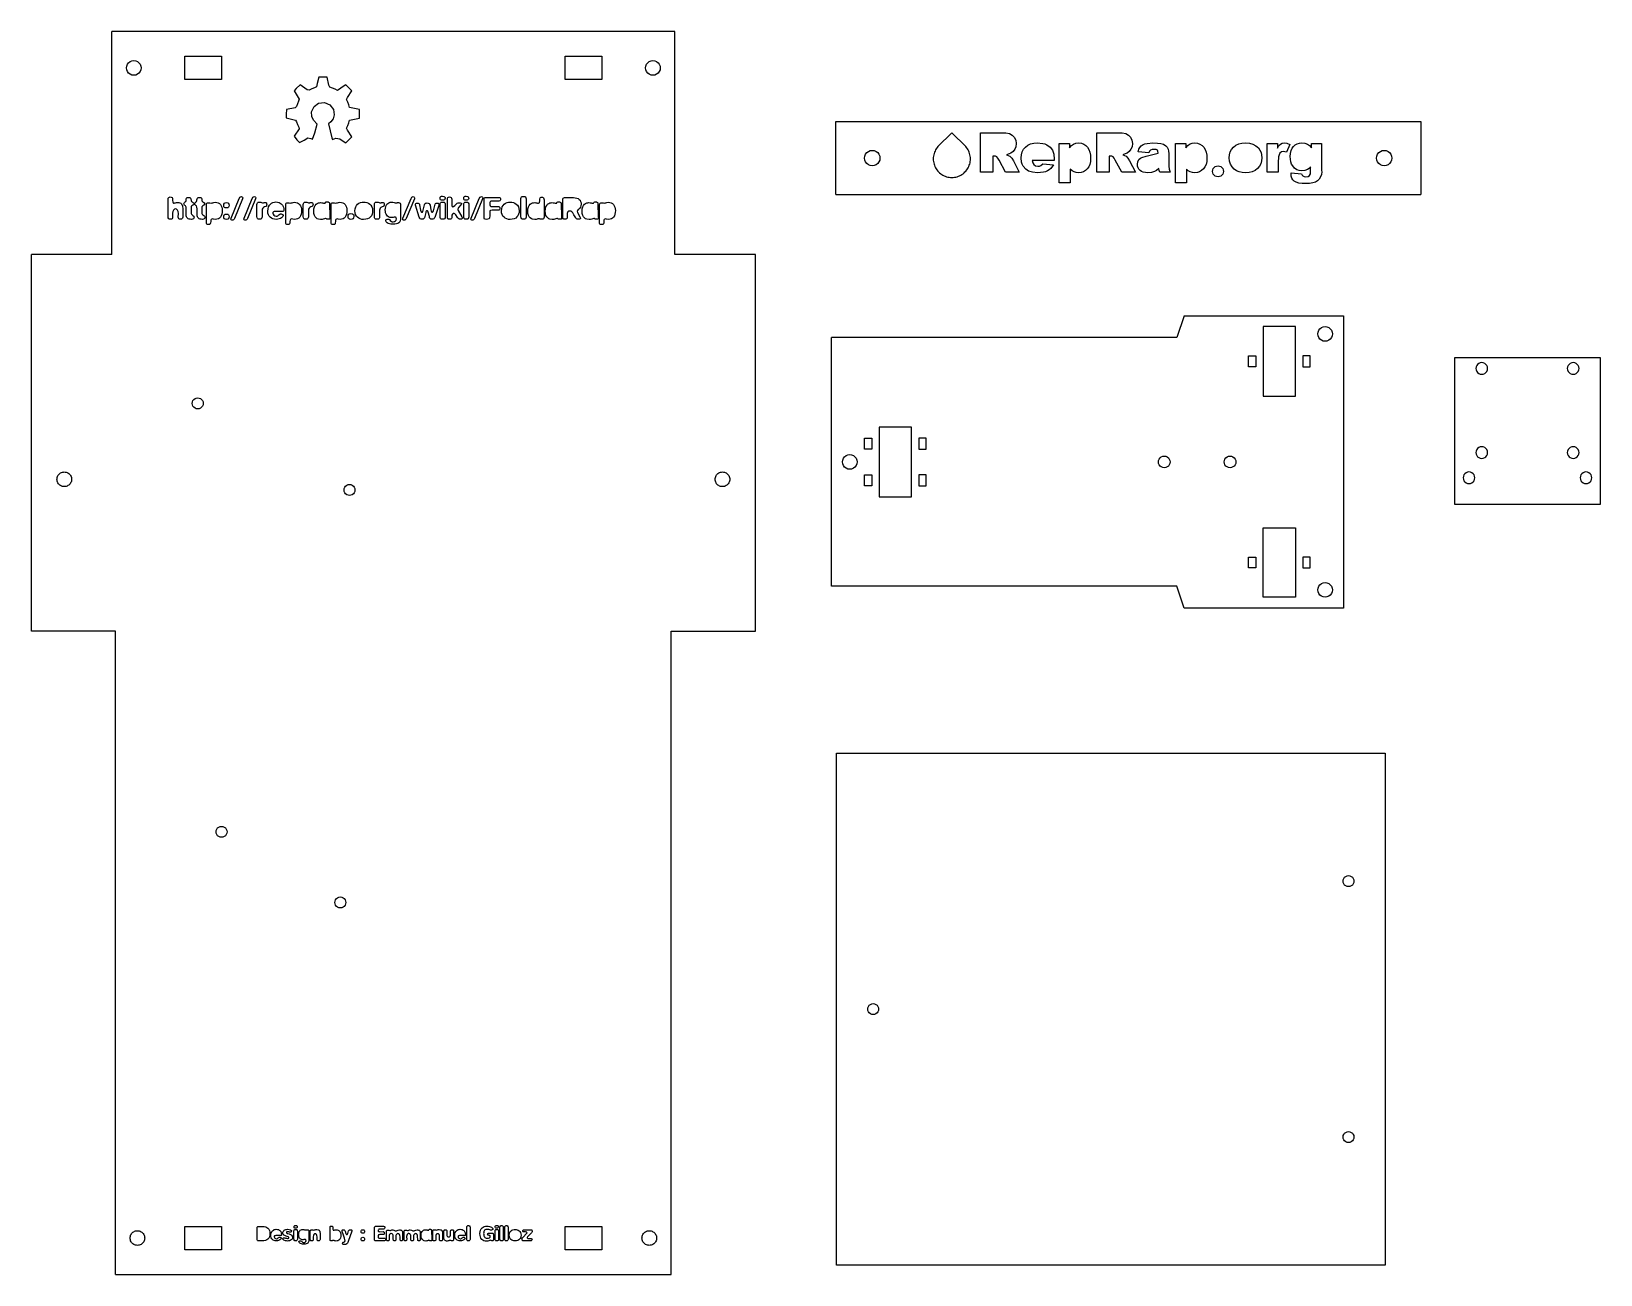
# Model space of a CAD drawing. Extents: x -217 to 212, y -188 to 152.
import ezdxf

# ---------------------------------------------------------------- set-up
doc = ezdxf.new("R2010")
doc.units = 0
doc.header["$MEASUREMENT"] = 0
doc.layers.get('0').update_dxf_attribs({"linetype": 'CONTINUOUS'})

msp = doc.modelspace()

# ---------------------------------------------------------------- linework, layer by layer
for p, q in [((-41.14, 151.76), (-195.14, 151.76)), ((-195.14, 90.76), (-195.14, 151.76)), ((-41.14, 90.76), (-41.14, 151.76)), ((-191.14, 141.76), (-191.07, 142.28)), ((-191.07, 141.24), (-191.14, 141.76)), ((-191.07, 142.28), (-190.87, 142.76)), ((-190.87, 142.76), (-190.56, 143.17)), ((-190.56, 143.17), (-190.14, 143.49)), ((-190.14, 143.49), (-189.66, 143.69)), ((-189.66, 143.69), (-189.14, 143.76)), ((-189.14, 143.76), (-188.62, 143.69)), ((-188.62, 143.69), (-188.14, 143.49)), ((-188.14, 143.49), (-187.73, 143.17)), ((-187.73, 143.17), (-187.41, 142.76)), ((-187.41, 142.76), (-187.21, 142.28)), ((-187.21, 142.28), (-187.14, 141.76)), ((-187.14, 141.76), (-187.21, 141.24)), ((-175.14, 138.56), (-175.14, 144.96)), ((-175.14, 144.96), (-165.14, 144.96)), ((-165.14, 144.96), (-165.14, 138.56)), ((-71.14, 138.56), (-71.14, 144.96)), ((-71.14, 144.96), (-61.14, 144.96)), ((-61.14, 144.96), (-61.14, 138.56)), ((-49.14, 141.76), (-49.07, 142.28)), ((-49.07, 141.24), (-49.14, 141.76)), ((-49.07, 142.28), (-48.87, 142.76)), ((-48.87, 142.76), (-48.56, 143.17)), ((-48.56, 143.17), (-48.14, 143.49)), ((-48.14, 143.49), (-47.66, 143.69)), ((-47.66, 143.69), (-47.14, 143.76)), ((-47.14, 143.76), (-46.62, 143.69)), ((-46.62, 143.69), (-46.14, 143.49)), ((-46.14, 143.49), (-45.73, 143.17)), ((-45.73, 143.17), (-45.41, 142.76)), ((-45.41, 142.76), (-45.21, 142.28)), ((-45.21, 142.28), (-45.14, 141.76)), ((-45.14, 141.76), (-45.21, 141.24)), ((-190.87, 140.76), (-191.07, 141.24)), ((-190.56, 140.35), (-190.87, 140.76)), ((-190.14, 140.03), (-190.56, 140.35)), ((-189.66, 139.83), (-190.14, 140.03)), ((-189.14, 139.76), (-189.66, 139.83)), ((-188.62, 139.83), (-189.14, 139.76)), ((-188.14, 140.03), (-188.62, 139.83)), ((-187.73, 140.35), (-188.14, 140.03)), ((-187.41, 140.76), (-187.73, 140.35)), ((-187.21, 141.24), (-187.41, 140.76)), ((-165.14, 138.56), (-175.14, 138.56)), ((-138.95, 137.54), (-139.14, 136.57)), ((-138.57, 139.25), (-138.95, 137.54)), ((-137.75, 139.25), (-138.57, 139.25)), ((-136.22, 139.22), (-137.75, 139.25)), ((-135.78, 137.02), (-136.22, 139.22)), ((-61.14, 138.56), (-71.14, 138.56)), ((-48.87, 140.76), (-49.07, 141.24)), ((-48.56, 140.35), (-48.87, 140.76)), ((-48.14, 140.03), (-48.56, 140.35)), ((-47.66, 139.83), (-48.14, 140.03)), ((-47.14, 139.76), (-47.66, 139.83)), ((-46.62, 139.83), (-47.14, 139.76)), ((-46.14, 140.03), (-46.62, 139.83)), ((-45.73, 140.35), (-46.14, 140.03)), ((-45.41, 140.76), (-45.73, 140.35)), ((-45.21, 141.24), (-45.41, 140.76)), ((-144.68, 136.15), (-145.31, 135.52)), ((-145.31, 135.52), (-144.46, 134.11)), ((-143.62, 137.11), (-144.68, 136.15)), ((-144.46, 134.11), (-143.87, 133.23)), ((-143.87, 133.23), (-144.06, 132.7)), ((-141.7, 135.82), (-143.62, 137.11)), ((-141.18, 135.71), (-141.7, 135.82)), ((-140.47, 136.07), (-141.18, 135.71)), ((-139.73, 136.36), (-140.47, 136.07)), ((-139.14, 136.57), (-139.73, 136.36)), ((-135.54, 136.49), (-135.78, 137.02)), ((-134.78, 136.25), (-135.54, 136.49)), ((-134.05, 135.93), (-134.78, 136.25)), ((-133.45, 135.62), (-134.05, 135.93)), ((-131.62, 136.84), (-133.45, 135.62)), ((-131.14, 137.15), (-131.62, 136.84)), ((-129.82, 135.83), (-131.14, 137.15)), ((-130.98, 133.1), (-130.67, 133.67)), ((-130.61, 132.41), (-130.98, 133.1)), ((-130.67, 133.67), (-129.47, 135.46)), ((-129.47, 135.46), (-129.82, 135.83)), ((-147.33, 130.41), (-147.46, 129.09)), ((-147.46, 129.09), (-147.46, 128.13)), ((-145.02, 130.87), (-147.33, 130.41)), ((-144.64, 131.22), (-145.02, 130.87)), ((-144.39, 131.98), (-144.64, 131.22)), ((-144.06, 132.7), (-144.39, 131.98)), ((-140.49, 129.72), (-139.84, 131.18)), ((-140.43, 128.44), (-140.49, 129.72)), ((-139.84, 131.18), (-138.58, 132.12)), ((-138.58, 132.12), (-136.95, 132.31)), ((-136.95, 132.31), (-135.48, 131.68)), ((-135.48, 131.68), (-134.52, 130.42)), ((-134.3, 128.93), (-134.59, 127.87)), ((-134.52, 130.42), (-134.3, 128.93)), ((-130.31, 131.67), (-130.61, 132.41)), ((-130.1, 130.94), (-130.31, 131.67)), ((-127.36, 130.4), (-130.1, 130.94)), ((-127.36, 128.01), (-127.36, 130.4)), ((-147.46, 128.13), (-146, 127.71)), ((-146, 127.71), (-144.87, 127.49)), ((-143.92, 125.08), (-145.24, 123.1)), ((-144.87, 127.49), (-144.59, 127.03)), ((-144.59, 127.03), (-144.32, 126.29)), ((-144.32, 126.29), (-143.98, 125.59)), ((-143.98, 125.59), (-143.92, 125.08)), ((-139.99, 127.46), (-140.43, 128.44)), ((-139.01, 126.35), (-139.99, 127.46)), ((-139.58, 124), (-139.01, 126.35)), ((-135.21, 127), (-135.88, 126.49)), ((-135.88, 126.49), (-134.95, 122.68)), ((-134.59, 127.87), (-135.21, 127)), ((-131, 125.31), (-130.62, 125.99)), ((-130.65, 124.73), (-131, 125.31)), ((-129.46, 122.94), (-130.65, 124.73)), ((-130.62, 125.99), (-130.32, 126.72)), ((-130.32, 126.72), (-130.1, 127.47)), ((-130.1, 127.47), (-127.36, 128.01)), ((2.85, 107.12), (2.85, 127.12)), ((2.85, 127.12), (162.85, 127.12)), ((162.85, 127.12), (162.85, 107.12)), ((-145.24, 123.1), (-144.53, 122.1)), ((-144.53, 122.1), (-143.81, 121.38)), ((-143.81, 121.38), (-142.54, 122)), ((-142.54, 122), (-141.53, 122.68)), ((-141.53, 122.68), (-140.72, 122.48)), ((-140.72, 122.48), (-140.28, 122.28)), ((-140.28, 122.28), (-139.58, 124)), ((-134.95, 122.68), (-134.76, 122.19)), ((-134.76, 122.19), (-134.3, 122.38)), ((-134.3, 122.38), (-133.86, 122.6)), ((-133.86, 122.6), (-132.75, 122.33)), ((-132.75, 122.33), (-131.64, 121.58)), ((-131.64, 121.58), (-131.14, 121.26)), ((-131.14, 121.26), (-129.46, 122.94)), ((30.79, 120.24), (30.56, 119.96)), ((30.79, 120.24), (34.6, 124.06)), ((38.42, 120.24), (34.6, 124.06)), ((38.65, 119.96), (38.42, 120.24)), ((42.47, 113.28), (42.47, 124.06)), ((42.47, 124.06), (48.02, 124.06)), ((48.02, 124.06), (49.38, 123.99)), ((49.38, 123.99), (50.37, 123.79)), ((50.37, 123.79), (51.11, 123.41)), ((51.11, 123.41), (51.69, 122.81)), ((51.69, 122.81), (52.06, 122.02)), ((52.09, 120.23), (51.81, 119.52)), ((52.06, 122.02), (52.19, 121.07)), ((52.19, 121.07), (52.09, 120.23)), ((54.73, 120.13), (55.37, 120.63)), ((55.37, 120.63), (56.12, 120.98)), ((56.12, 120.98), (56.99, 121.19)), ((56.99, 121.19), (57.97, 121.26)), ((57.97, 121.26), (59.46, 121.14)), ((59.46, 121.14), (60.08, 120.98)), ((60.08, 120.98), (60.61, 120.76)), ((60.61, 120.76), (61.47, 120.14)), ((63.98, 121.09), (66.78, 121.09)), ((63.98, 110.31), (63.98, 121.09)), ((66.78, 121.09), (66.78, 119.93)), ((66.78, 119.93), (67.34, 120.54)), ((67.34, 120.54), (67.85, 120.92)), ((67.85, 120.92), (68.54, 121.18)), ((68.54, 121.18), (69.3, 121.26)), ((69.3, 121.26), (70.04, 121.19)), ((70.04, 121.19), (70.68, 120.96)), ((70.68, 120.96), (71.25, 120.59)), ((71.25, 120.59), (71.72, 120.07)), ((74.25, 113.28), (74.25, 124.06)), ((74.25, 124.06), (79.8, 124.06)), ((79.8, 124.06), (81.16, 123.99)), ((81.16, 123.99), (82.16, 123.79)), ((82.16, 123.79), (82.89, 123.41)), ((82.89, 123.41), (83.47, 122.81)), ((83.47, 122.81), (83.85, 122.02)), ((83.88, 120.23), (83.59, 119.52)), ((83.85, 122.02), (83.97, 121.07)), ((83.97, 121.07), (83.88, 120.23)), ((86.05, 120.04), (86.42, 120.44)), ((86.42, 120.44), (86.93, 120.79)), ((86.93, 120.79), (87.41, 120.99)), ((87.41, 120.99), (88.06, 121.14)), ((88.06, 121.14), (89.62, 121.26)), ((89.62, 121.26), (90.83, 121.23)), ((90.83, 121.23), (91.78, 121.11)), ((91.78, 121.11), (92.52, 120.88)), ((92.52, 120.88), (93.14, 120.48)), ((93.14, 120.48), (93.48, 120.08)), ((95.77, 110.31), (95.77, 121.09)), ((95.77, 121.09), (98.57, 121.09)), ((98.57, 121.09), (98.57, 119.93)), ((98.57, 119.93), (99.12, 120.54)), ((99.12, 120.54), (99.63, 120.92)), ((99.63, 120.92), (100.32, 121.18)), ((100.32, 121.18), (101.08, 121.26)), ((101.08, 121.26), (101.82, 121.19)), ((101.82, 121.19), (102.47, 120.96)), ((102.47, 120.96), (103.03, 120.59)), ((103.03, 120.59), (103.5, 120.07)), ((111.64, 120.11), (112.29, 120.61)), ((112.29, 120.61), (113.06, 120.97)), ((113.06, 120.97), (113.92, 121.19)), ((113.92, 121.19), (114.89, 121.26)), ((114.89, 121.26), (116, 121.18)), ((116, 121.18), (116.95, 120.92)), ((116.95, 120.92), (117.77, 120.5)), ((117.77, 120.5), (118.44, 119.9)), ((120.87, 121.09), (123.67, 121.09)), ((120.87, 113.28), (120.87, 121.09)), ((123.67, 121.09), (123.67, 119.81)), ((123.67, 119.81), (124.08, 120.51)), ((124.08, 120.51), (124.5, 120.95)), ((124.5, 120.95), (124.98, 121.19)), ((124.98, 121.19), (125.56, 121.26)), ((125.56, 121.26), (126.26, 121.16)), ((127.01, 120.85), (126.09, 118.72)), ((126.26, 121.16), (127.01, 120.85)), ((127.65, 119.78), (128.03, 120.31)), ((128.03, 120.31), (128.51, 120.73)), ((128.51, 120.73), (129.05, 121.02)), ((129.05, 121.02), (129.66, 121.2)), ((129.66, 121.2), (130.34, 121.26)), ((130.34, 121.26), (131.17, 121.19)), ((131.17, 121.19), (131.84, 120.95)), ((131.84, 120.95), (132.42, 120.55)), ((132.42, 120.55), (132.95, 119.93)), ((132.95, 121.09), (135.75, 121.09)), ((132.95, 119.93), (132.95, 121.09)), ((135.75, 121.09), (135.75, 113.72)), ((10.75, 117.12), (10.82, 117.66)), ((10.82, 116.57), (10.75, 117.12)), ((10.82, 117.66), (11.03, 118.17)), ((11.03, 116.07), (10.82, 116.57)), ((11.03, 118.17), (11.36, 118.6)), ((11.36, 115.63), (11.03, 116.07)), ((11.36, 118.6), (11.8, 118.94)), ((11.8, 118.94), (12.3, 119.15)), ((12.3, 119.15), (12.85, 119.22)), ((12.85, 119.22), (13.39, 119.15)), ((13.39, 119.15), (13.9, 118.94)), ((13.9, 118.94), (14.33, 118.6)), ((14.33, 118.6), (14.67, 118.17)), ((14.67, 116.07), (14.33, 115.63)), ((14.67, 118.17), (14.88, 117.66)), ((14.88, 116.57), (14.67, 116.07)), ((14.88, 117.66), (14.95, 117.12)), ((14.95, 117.12), (14.88, 116.57)), ((29.54, 117.28), (29.53, 116.91)), ((29.53, 116.91), (29.54, 116.55)), ((29.58, 117.64), (29.54, 117.28)), ((29.54, 116.55), (29.57, 116.19)), ((29.57, 116.19), (29.64, 115.83)), ((29.65, 118), (29.58, 117.64)), ((29.74, 118.35), (29.65, 118)), ((29.86, 118.69), (29.74, 118.35)), ((30, 119.03), (29.86, 118.69)), ((30.16, 119.35), (30, 119.03)), ((30.35, 119.66), (30.16, 119.35)), ((30.56, 119.96), (30.35, 119.66)), ((38.86, 119.66), (38.65, 119.96)), ((39.05, 119.35), (38.86, 119.66)), ((39.21, 119.03), (39.05, 119.35)), ((39.35, 118.69), (39.21, 119.03)), ((39.47, 118.35), (39.35, 118.69)), ((39.56, 118), (39.47, 118.35)), ((39.63, 117.64), (39.56, 118)), ((39.57, 115.83), (39.63, 116.19)), ((39.67, 117.28), (39.63, 117.64)), ((39.63, 116.19), (39.67, 116.55)), ((39.68, 116.91), (39.67, 117.28)), ((39.67, 116.55), (39.68, 116.91)), ((46.1, 117.66), (45.81, 117.66)), ((45.81, 117.66), (45.81, 113.28)), ((46.54, 117.59), (46.1, 117.66)), ((46.92, 117.41), (46.54, 117.59)), ((47.2, 117.1), (46.92, 117.41)), ((47.52, 116.58), (47.2, 117.1)), ((49.3, 113.28), (47.52, 116.58)), ((50.25, 118.23), (49.59, 118.04)), ((49.59, 118.04), (50.45, 117.64)), ((50.76, 118.46), (50.25, 118.23)), ((50.45, 117.64), (50.99, 117.07)), ((51.35, 118.93), (50.76, 118.46)), ((50.99, 117.07), (51.45, 116.4)), ((51.81, 119.52), (51.35, 118.93)), ((51.45, 116.4), (53.06, 113.28)), ((53.56, 117.17), (53.63, 118.04)), ((53.7, 115.97), (53.56, 117.17)), ((53.63, 118.04), (53.85, 118.83)), ((53.88, 115.43), (53.7, 115.97)), ((53.85, 118.83), (54.22, 119.52)), ((54.22, 119.52), (54.73, 120.13)), ((62.59, 116.44), (56.6, 116.44)), ((56.6, 116.44), (56.74, 115.81)), ((61.47, 120.14), (62.09, 119.29)), ((62.09, 119.29), (62.31, 118.77)), ((62.31, 118.77), (62.47, 118.18)), ((62.47, 118.18), (62.59, 116.78)), ((62.59, 116.78), (62.59, 116.44)), ((71.72, 120.07), (72.09, 119.43)), ((72.09, 119.43), (72.36, 118.73)), ((72.52, 116.19), (72.34, 115.39)), ((72.36, 118.73), (72.52, 117.95)), ((72.52, 117.95), (72.57, 117.1)), ((72.57, 117.1), (72.52, 116.19)), ((77.89, 117.66), (77.59, 117.66)), ((77.59, 117.66), (77.59, 113.28)), ((78.32, 117.59), (77.89, 117.66)), ((78.7, 117.41), (78.32, 117.59)), ((78.99, 117.1), (78.7, 117.41)), ((79.31, 116.58), (78.99, 117.1)), ((81.08, 113.28), (79.31, 116.58)), ((82.03, 118.23), (81.37, 118.04)), ((81.37, 118.04), (82.24, 117.64)), ((82.54, 118.46), (82.03, 118.23)), ((82.24, 117.64), (82.77, 117.07)), ((83.14, 118.93), (82.54, 118.46)), ((82.77, 117.07), (83.23, 116.4)), ((83.59, 119.52), (83.14, 118.93)), ((83.23, 116.4), (84.85, 113.28)), ((85.35, 115.35), (85.48, 116.16)), ((85.48, 116.16), (85.87, 116.81)), ((85.58, 118.86), (85.78, 119.53)), ((88.44, 118.56), (85.58, 118.86)), ((85.78, 119.53), (86.05, 120.04)), ((85.87, 116.81), (86.18, 117.08)), ((86.18, 117.08), (86.61, 117.31)), ((86.61, 117.31), (87.79, 117.66)), ((87.79, 117.66), (89.98, 118.14)), ((88.64, 118.99), (88.44, 118.56)), ((88.9, 119.25), (88.64, 118.99)), ((89.36, 119.43), (88.9, 119.25)), ((90.01, 119.49), (89.36, 119.43)), ((89.98, 118.14), (91.03, 118.49)), ((90.49, 119.43), (90.01, 119.49)), ((90.81, 119.26), (90.49, 119.43)), ((90.98, 118.96), (90.81, 119.26)), ((91.03, 118.49), (90.98, 118.96)), ((93.48, 120.08), (93.74, 119.55)), ((93.74, 119.55), (93.9, 118.96)), ((93.9, 118.96), (93.96, 118.39)), ((93.96, 118.39), (93.96, 114.94)), ((103.5, 120.07), (103.88, 119.43)), ((103.88, 119.43), (104.14, 118.73)), ((104.3, 116.19), (104.12, 115.39)), ((104.14, 118.73), (104.3, 117.95)), ((104.3, 117.95), (104.36, 117.1)), ((104.36, 117.1), (104.3, 116.19)), ((110.43, 117.16), (110.51, 118.02)), ((110.52, 116.25), (110.43, 117.16)), ((110.51, 118.02), (110.74, 118.79)), ((110.79, 115.43), (110.52, 116.25)), ((110.74, 118.79), (111.11, 119.49)), ((111.11, 119.49), (111.64, 120.11)), ((118.44, 119.9), (118.86, 119.32)), ((118.86, 119.32), (119.16, 118.68)), ((119.32, 116.35), (119.1, 115.57)), ((119.16, 118.68), (119.34, 117.98)), ((119.4, 117.21), (119.32, 116.35)), ((119.34, 117.98), (119.4, 117.21)), ((123.99, 117.48), (123.87, 115.9)), ((123.87, 115.9), (123.87, 113.28)), ((124.13, 118.04), (123.99, 117.48)), ((124.34, 118.46), (124.13, 118.04)), ((124.73, 118.82), (124.34, 118.46)), ((125.25, 118.94), (124.73, 118.82)), ((126.09, 118.72), (125.25, 118.94)), ((127.15, 117.53), (127.21, 118.39)), ((127.19, 116.77), (127.15, 117.53)), ((127.32, 116.09), (127.19, 116.77)), ((127.21, 118.39), (127.37, 119.14)), ((127.54, 115.49), (127.32, 116.09)), ((127.37, 119.14), (127.65, 119.78)), ((150.75, 117.12), (150.82, 117.66)), ((150.82, 116.57), (150.75, 117.12)), ((150.82, 117.66), (151.03, 118.17)), ((151.03, 116.07), (150.82, 116.57)), ((151.03, 118.17), (151.36, 118.6)), ((151.36, 115.63), (151.03, 116.07)), ((151.36, 118.6), (151.8, 118.94)), ((151.8, 118.94), (152.3, 119.15)), ((152.3, 119.15), (152.85, 119.22)), ((152.85, 119.22), (153.39, 119.15)), ((153.39, 119.15), (153.9, 118.94)), ((153.9, 118.94), (154.33, 118.6)), ((154.33, 118.6), (154.67, 118.17)), ((154.67, 116.07), (154.33, 115.63)), ((154.67, 118.17), (154.88, 117.66)), ((154.88, 116.57), (154.67, 116.07)), ((154.88, 117.66), (154.95, 117.12)), ((154.95, 117.12), (154.88, 116.57)), ((11.8, 115.3), (11.36, 115.63)), ((12.3, 115.09), (11.8, 115.3)), ((12.85, 115.02), (12.3, 115.09)), ((13.39, 115.09), (12.85, 115.02)), ((13.9, 115.3), (13.39, 115.09)), ((14.33, 115.63), (13.9, 115.3)), ((29.64, 115.83), (29.73, 115.48)), ((29.73, 115.48), (29.84, 115.13)), ((29.84, 115.13), (29.98, 114.8)), ((29.98, 114.8), (30.14, 114.47)), ((30.14, 114.47), (30.32, 114.16)), ((30.32, 114.16), (30.53, 113.86)), ((30.53, 113.86), (30.76, 113.57)), ((30.76, 113.57), (31, 113.31)), ((31, 113.31), (31.27, 113.06)), ((31.27, 113.06), (31.55, 112.83)), ((31.55, 112.83), (31.85, 112.62)), ((31.85, 112.62), (32.16, 112.44)), ((32.16, 112.44), (32.49, 112.27)), ((32.49, 112.27), (32.82, 112.13)), ((32.82, 112.13), (33.17, 112.02)), ((33.17, 112.02), (33.52, 111.93)), ((33.52, 111.93), (33.88, 111.86)), ((33.88, 111.86), (34.24, 111.82)), ((34.24, 111.82), (34.6, 111.81)), ((34.6, 111.81), (34.97, 111.82)), ((34.97, 111.82), (35.33, 111.86)), ((35.33, 111.86), (35.69, 111.93)), ((35.69, 111.93), (36.04, 112.02)), ((36.04, 112.02), (36.38, 112.13)), ((36.38, 112.13), (36.72, 112.27)), ((36.72, 112.27), (37.04, 112.44)), ((37.04, 112.44), (37.36, 112.62)), ((37.36, 112.62), (37.66, 112.83)), ((37.66, 112.83), (37.94, 113.06)), ((37.94, 113.06), (38.2, 113.31)), ((38.2, 113.31), (38.45, 113.57)), ((38.45, 113.57), (38.68, 113.86)), ((38.68, 113.86), (38.88, 114.16)), ((38.88, 114.16), (39.07, 114.47)), ((39.07, 114.47), (39.23, 114.8)), ((39.23, 114.8), (39.37, 115.13)), ((39.37, 115.13), (39.48, 115.48)), ((39.48, 115.48), (39.57, 115.83)), ((45.81, 113.28), (42.47, 113.28)), ((53.06, 113.28), (49.3, 113.28)), ((54.14, 114.93), (53.88, 115.43)), ((54.8, 114.11), (54.14, 114.93)), ((55.61, 113.54), (54.8, 114.11)), ((56.67, 113.22), (55.61, 113.54)), ((58.05, 113.11), (56.67, 113.22)), ((56.74, 115.81), (56.99, 115.37)), ((56.99, 115.37), (57.49, 114.99)), ((57.49, 114.99), (58.12, 114.86)), ((59.63, 113.23), (58.05, 113.11)), ((58.12, 114.86), (58.55, 114.92)), ((58.55, 114.92), (58.96, 115.08)), ((58.96, 115.08), (59.48, 115.58)), ((59.48, 115.58), (62.43, 115.3)), ((60.26, 113.39), (59.63, 113.23)), ((60.79, 113.62), (60.26, 113.39)), ((61.25, 113.91), (60.79, 113.62)), ((61.68, 114.29), (61.25, 113.91)), ((62.43, 115.3), (61.68, 114.29)), ((67.48, 113.63), (67, 114.04)), ((67, 114.04), (67, 110.31)), ((68.02, 113.34), (67.48, 113.63)), ((68.62, 113.17), (68.02, 113.34)), ((69.28, 113.11), (68.62, 113.17)), ((69.96, 113.17), (69.28, 113.11)), ((70.58, 113.36), (69.96, 113.17)), ((71.14, 113.68), (70.58, 113.36)), ((71.64, 114.13), (71.14, 113.68)), ((72.05, 114.7), (71.64, 114.13)), ((72.34, 115.39), (72.05, 114.7)), ((77.59, 113.28), (74.25, 113.28)), ((84.85, 113.28), (81.08, 113.28)), ((85.39, 114.89), (85.35, 115.35)), ((85.53, 114.48), (85.39, 114.89)), ((85.75, 114.1), (85.53, 114.48)), ((86.07, 113.75), (85.75, 114.1)), ((86.47, 113.47), (86.07, 113.75)), ((86.96, 113.27), (86.47, 113.47)), ((87.53, 113.15), (86.96, 113.27)), ((88.19, 113.11), (87.53, 113.15)), ((89.18, 113.19), (88.19, 113.11)), ((90.03, 113.43), (89.18, 113.19)), ((90.62, 113.75), (90.03, 113.43)), ((91.2, 114.24), (90.62, 113.75)), ((91.31, 113.74), (91.2, 114.24)), ((91.53, 113.28), (91.31, 113.74)), ((94.33, 113.28), (91.53, 113.28)), ((93.96, 114.94), (94.03, 114.08)), ((94.03, 114.08), (94.33, 113.28)), ((99.27, 113.63), (98.79, 114.04)), ((98.79, 114.04), (98.79, 110.31)), ((99.8, 113.34), (99.27, 113.63)), ((100.4, 113.17), (99.8, 113.34)), ((101.06, 113.11), (100.4, 113.17)), ((101.75, 113.17), (101.06, 113.11)), ((102.37, 113.36), (101.75, 113.17)), ((102.93, 113.68), (102.37, 113.36)), ((103.42, 114.13), (102.93, 113.68)), ((103.83, 114.7), (103.42, 114.13)), ((104.12, 115.39), (103.83, 114.7)), ((105.9, 113.48), (105.95, 113.87)), ((105.95, 113.09), (105.9, 113.48)), ((105.95, 113.87), (106.1, 114.23)), ((106.1, 112.73), (105.95, 113.09)), ((106.1, 114.23), (106.33, 114.54)), ((106.33, 112.42), (106.1, 112.73)), ((106.33, 114.54), (106.65, 114.78)), ((106.65, 112.18), (106.33, 112.42)), ((106.65, 114.78), (107.01, 114.93)), ((107.01, 112.03), (106.65, 112.18)), ((107.01, 114.93), (107.4, 114.98)), ((107.4, 111.98), (107.01, 112.03)), ((107.4, 114.98), (107.78, 114.93)), ((107.78, 112.03), (107.4, 111.98)), ((107.78, 114.93), (108.15, 114.78)), ((108.15, 112.18), (107.78, 112.03)), ((108.15, 114.78), (108.46, 114.54)), ((108.46, 112.42), (108.15, 112.18)), ((108.46, 114.54), (108.69, 114.23)), ((108.69, 112.73), (108.46, 112.42)), ((108.69, 114.23), (108.84, 113.87)), ((108.84, 113.09), (108.69, 112.73)), ((108.84, 113.87), (108.9, 113.48)), ((108.9, 113.48), (108.84, 113.09)), ((111.24, 114.7), (110.79, 115.43)), ((111.86, 114.06), (111.24, 114.7)), ((112.49, 113.64), (111.86, 114.06)), ((113.2, 113.35), (112.49, 113.64)), ((114.01, 113.17), (113.2, 113.35)), ((114.9, 113.11), (114.01, 113.17)), ((115.9, 113.18), (114.9, 113.11)), ((116.78, 113.39), (115.9, 113.18)), ((117.55, 113.75), (116.78, 113.39)), ((118.21, 114.26), (117.55, 113.75)), ((118.73, 114.87), (118.21, 114.26)), ((119.1, 115.57), (118.73, 114.87)), ((123.87, 113.28), (120.87, 113.28)), ((127.37, 112.71), (127.38, 113.11)), ((127.42, 112.15), (127.37, 112.71)), ((127.38, 113.11), (130.28, 112.78)), ((127.58, 111.65), (127.42, 112.15)), ((127.84, 114.97), (127.54, 115.49)), ((127.86, 111.2), (127.58, 111.65)), ((128.35, 114.37), (127.84, 114.97)), ((128.95, 113.94), (128.35, 114.37)), ((129.62, 113.68), (128.95, 113.94)), ((130.36, 113.6), (129.62, 113.68)), ((130.28, 112.78), (130.42, 112.43)), ((131.14, 113.69), (130.36, 113.6)), ((130.42, 112.43), (130.62, 112.22)), ((130.62, 112.22), (130.99, 112.05)), ((130.99, 112.05), (131.45, 111.99)), ((131.86, 113.97), (131.14, 113.69)), ((131.45, 111.99), (132.02, 112.08)), ((132.3, 114.27), (131.86, 113.97)), ((132.02, 112.08), (132.42, 112.33)), ((132.74, 114.72), (132.3, 114.27)), ((132.42, 112.33), (132.66, 112.81)), ((132.66, 112.81), (132.74, 113.54)), ((132.74, 113.54), (132.74, 114.72)), ((135.44, 111.97), (135.08, 111.37)), ((135.68, 112.65), (135.44, 111.97)), ((135.76, 113.37), (135.68, 112.65)), ((135.75, 113.72), (135.76, 113.37)), ((151.8, 115.3), (151.36, 115.63)), ((152.3, 115.09), (151.8, 115.3)), ((152.85, 115.02), (152.3, 115.09)), ((153.39, 115.09), (152.85, 115.02)), ((153.9, 115.3), (153.39, 115.09)), ((154.33, 115.63), (153.9, 115.3)), ((67, 110.31), (63.98, 110.31)), ((98.79, 110.31), (95.77, 110.31)), ((128.24, 110.82), (127.86, 111.2)), ((128.77, 110.51), (128.24, 110.82)), ((129.49, 110.29), (128.77, 110.51)), ((130.39, 110.16), (129.49, 110.29)), ((131.47, 110.12), (130.39, 110.16)), ((132.44, 110.16), (131.47, 110.12)), ((133.3, 110.3), (132.44, 110.16)), ((134.03, 110.54), (133.3, 110.3)), ((134.61, 110.89), (134.03, 110.54)), ((135.08, 111.37), (134.61, 110.89)), ((-179.72, 105.9), (-179.69, 106.15)), ((-179.72, 101.07), (-179.72, 105.9)), ((-179.69, 106.15), (-179.58, 106.33)), ((-179.58, 106.33), (-179.41, 106.43)), ((-179.41, 106.43), (-179.16, 106.47)), ((-179.16, 106.47), (-178.87, 106.43)), ((-178.87, 106.43), (-178.68, 106.33)), ((-178.68, 106.33), (-178.56, 106.16)), ((-178.56, 106.16), (-178.53, 105.9)), ((-178.53, 105.9), (-178.53, 105.49)), ((-178.53, 105.49), (-178.5, 105.14)), ((-178.5, 105.14), (-178.38, 104.89)), ((-178.38, 104.89), (-178.27, 104.82)), ((-178.03, 103.13), (-178.29, 102.89)), ((-178.27, 104.82), (-178.1, 104.8)), ((-178.1, 104.8), (-177.91, 104.83)), ((-177.7, 103.21), (-178.03, 103.13)), ((-177.91, 104.83), (-177.71, 104.89)), ((-177.71, 104.89), (-177.46, 104.96)), ((-177.41, 103.13), (-177.7, 103.21)), ((-177.46, 104.96), (-177.12, 104.99)), ((-177.16, 102.9), (-177.41, 103.13)), ((-177.12, 104.99), (-176.8, 104.96)), ((-176.8, 104.96), (-176.53, 104.89)), ((-176.53, 104.89), (-176.29, 104.77)), ((-176.29, 104.77), (-176.1, 104.59)), ((-176.1, 104.59), (-175.96, 104.37)), ((-175.96, 104.37), (-175.85, 104.1)), ((-175.85, 104.1), (-175.79, 103.78)), ((-175.79, 103.78), (-175.76, 103.41)), ((-175.76, 103.41), (-175.76, 100.96)), ((-175.45, 104.61), (-175.38, 104.81)), ((-175.4, 104.41), (-175.45, 104.61)), ((-175.28, 104.26), (-175.4, 104.41)), ((-175.38, 104.81), (-175.22, 104.98)), ((-175.13, 104.14), (-175.28, 104.26)), ((-175.22, 104.98), (-175.04, 105.12)), ((-175, 104.01), (-175.13, 104.14)), ((-175.04, 105.12), (-174.92, 105.26)), ((-174.85, 103.69), (-175, 104.01)), ((-174.92, 105.26), (-174.85, 105.5)), ((-174.85, 105.5), (-174.84, 105.74)), ((-174.82, 103.22), (-174.85, 103.69)), ((-174.84, 105.74), (-174.82, 105.92)), ((-174.82, 105.92), (-174.73, 106.13)), ((-174.82, 101.64), (-174.82, 103.22)), ((-174.73, 106.13), (-174.53, 106.3)), ((-174.53, 106.3), (-174.15, 106.37)), ((-174.15, 106.37), (-173.79, 106.3)), ((-173.79, 106.3), (-173.59, 106.14)), ((-173.59, 106.14), (-173.5, 105.92)), ((-173.5, 105.92), (-173.48, 105.72)), ((-173.48, 105.72), (-173.46, 105.46)), ((-173.46, 103.74), (-173.48, 103.61)), ((-173.48, 103.61), (-173.48, 103.47)), ((-173.48, 103.47), (-173.48, 103.27)), ((-173.48, 103.27), (-173.48, 102.25)), ((-173.46, 105.46), (-173.36, 105.23)), ((-173.41, 103.87), (-173.46, 103.74)), ((-173.24, 104.07), (-173.41, 103.87)), ((-173.36, 105.23), (-173.2, 105.1)), ((-173, 104.21), (-173.24, 104.07)), ((-173.2, 105.1), (-172.98, 104.99)), ((-172.8, 104.35), (-173, 104.21)), ((-172.98, 104.99), (-172.79, 104.84)), ((-172.73, 104.45), (-172.8, 104.35)), ((-172.79, 104.84), (-172.73, 104.73)), ((-172.73, 104.73), (-172.71, 104.59)), ((-172.71, 104.59), (-172.73, 104.45)), ((-172.47, 104.61), (-172.4, 104.81)), ((-172.42, 104.41), (-172.47, 104.61)), ((-172.3, 104.26), (-172.42, 104.41)), ((-172.4, 104.81), (-172.24, 104.98)), ((-172.15, 104.14), (-172.3, 104.26)), ((-172.24, 104.98), (-172.06, 105.12)), ((-172.01, 104.01), (-172.15, 104.14)), ((-172.06, 105.12), (-171.94, 105.26)), ((-171.87, 103.69), (-172.01, 104.01)), ((-171.94, 105.26), (-171.87, 105.5)), ((-171.87, 105.5), (-171.86, 105.74)), ((-171.84, 103.22), (-171.87, 103.69)), ((-171.86, 105.74), (-171.84, 105.92)), ((-171.84, 105.92), (-171.75, 106.13)), ((-171.84, 101.64), (-171.84, 103.22)), ((-171.75, 106.13), (-171.54, 106.3)), ((-171.54, 106.3), (-171.17, 106.37)), ((-171.17, 106.37), (-170.81, 106.3)), ((-170.81, 106.3), (-170.6, 106.14)), ((-170.6, 106.14), (-170.52, 105.92)), ((-170.52, 105.92), (-170.5, 105.72)), ((-170.5, 105.72), (-170.48, 105.46)), ((-170.48, 103.74), (-170.5, 103.61)), ((-170.5, 103.61), (-170.5, 103.47)), ((-170.5, 103.47), (-170.5, 103.27)), ((-170.5, 103.27), (-170.5, 102.25)), ((-170.48, 105.46), (-170.38, 105.23)), ((-170.43, 103.87), (-170.48, 103.74)), ((-170.26, 104.07), (-170.43, 103.87)), ((-170.38, 105.23), (-170.22, 105.1)), ((-170.02, 104.21), (-170.26, 104.07)), ((-170.22, 105.1), (-170, 104.99)), ((-169.82, 104.35), (-170.02, 104.21)), ((-170, 104.99), (-169.81, 104.84)), ((-169.75, 104.45), (-169.82, 104.35)), ((-169.81, 104.84), (-169.75, 104.73)), ((-169.75, 104.73), (-169.73, 104.59)), ((-169.73, 104.59), (-169.75, 104.45)), ((-169.25, 104.4), (-169.22, 104.62)), ((-169.25, 99.51), (-169.25, 104.4)), ((-169.22, 104.62), (-169.12, 104.78)), ((-169.12, 104.78), (-168.95, 104.88)), ((-168.95, 104.88), (-168.71, 104.91)), ((-168.71, 104.91), (-168.3, 104.86)), ((-168.3, 104.86), (-167.95, 104.8)), ((-167.95, 104.8), (-167.72, 104.83)), ((-167.72, 104.83), (-167.5, 104.9)), ((-167.5, 104.9), (-167.24, 104.98)), ((-167.24, 104.98), (-166.85, 105.01)), ((-166.85, 105.01), (-166.43, 104.97)), ((-166.43, 104.97), (-166.06, 104.86)), ((-166.06, 104.86), (-165.73, 104.66)), ((-165.73, 104.66), (-165.45, 104.4)), ((-165.45, 104.4), (-165.23, 104.08)), ((-165.23, 104.08), (-165.06, 103.69)), ((-165.06, 103.69), (-164.96, 103.25)), ((-164.96, 103.25), (-164.93, 102.76)), ((-164.52, 104.19), (-164.49, 104.51)), ((-164.48, 103.82), (-164.52, 104.19)), ((-164.49, 104.51), (-164.37, 104.74)), ((-164.35, 103.6), (-164.48, 103.82)), ((-164.37, 104.74), (-164.15, 104.88)), ((-164.13, 103.5), (-164.35, 103.6)), ((-164.15, 104.88), (-163.79, 104.93)), ((-163.79, 103.47), (-164.13, 103.5)), ((-163.79, 104.93), (-163.41, 104.88)), ((-163.41, 103.51), (-163.79, 103.47)), ((-163.41, 104.88), (-163.2, 104.74)), ((-163.2, 103.65), (-163.41, 103.51)), ((-163.2, 104.74), (-163.1, 104.51)), ((-163.1, 103.87), (-163.2, 103.65)), ((-163.1, 104.51), (-163.06, 104.19)), ((-163.06, 104.19), (-163.1, 103.87)), ((-162.51, 100.72), (-160.29, 106.07)), ((-159.38, 106), (-161.61, 100.6)), ((-160.29, 106.07), (-160.08, 106.43)), ((-160.08, 106.43), (-159.93, 106.54)), ((-159.93, 106.54), (-159.71, 106.58)), ((-159.71, 106.58), (-159.54, 106.55)), ((-159.54, 106.55), (-159.4, 106.45)), ((-159.4, 106.45), (-159.33, 106.27)), ((-159.33, 106.27), (-159.38, 106)), ((-158.95, 100.72), (-156.73, 106.07)), ((-155.82, 106), (-158.05, 100.6)), ((-156.73, 106.07), (-156.52, 106.43)), ((-156.52, 106.43), (-156.36, 106.54)), ((-156.36, 106.54), (-156.15, 106.58)), ((-156.15, 106.58), (-155.98, 106.55)), ((-155.98, 106.55), (-155.84, 106.45)), ((-155.84, 106.45), (-155.77, 106.27)), ((-155.77, 106.27), (-155.82, 106)), ((-155.45, 104.39), (-155.41, 104.69)), ((-155.45, 101.1), (-155.45, 104.39)), ((-155.41, 104.69), (-155.31, 104.9)), ((-155.31, 104.9), (-155.11, 105.03)), ((-155.11, 105.03), (-154.78, 105.08)), ((-154.78, 105.08), (-154.42, 105.05)), ((-154.42, 105.05), (-154.16, 104.98)), ((-154.16, 104.98), (-153.97, 104.91)), ((-153.99, 103.16), (-154.04, 102.88)), ((-153.87, 103.41), (-153.99, 103.16)), ((-153.97, 104.91), (-153.81, 104.88)), ((-153.65, 103.6), (-153.87, 103.41)), ((-153.81, 104.88), (-153.64, 104.9)), ((-153.35, 103.74), (-153.65, 103.6)), ((-153.64, 104.9), (-153.51, 104.94)), ((-153.51, 104.94), (-153.38, 104.97)), ((-153.38, 104.97), (-153.21, 104.99)), ((-153.06, 103.86), (-153.35, 103.74)), ((-153.21, 104.99), (-153.02, 104.96)), ((-152.88, 104), (-153.06, 103.86)), ((-153.02, 104.96), (-152.88, 104.86)), ((-152.88, 104.86), (-152.8, 104.7)), ((-152.8, 104.2), (-152.88, 104)), ((-152.8, 104.7), (-152.77, 104.48)), ((-152.77, 104.48), (-152.8, 104.2)), ((-152.47, 102.62), (-152.42, 103.24)), ((-152.42, 103.24), (-152.28, 103.76)), ((-152.28, 103.76), (-152.06, 104.19)), ((-152.06, 104.19), (-151.78, 104.53)), ((-151.78, 104.53), (-151.45, 104.78)), ((-151.45, 104.78), (-151.07, 104.96)), ((-151.07, 104.96), (-150.66, 105.06)), ((-150.66, 105.06), (-150.24, 105.1)), ((-150.24, 105.1), (-149.79, 105.06)), ((-149.79, 105.06), (-149.41, 104.97)), ((-149.41, 104.97), (-149.09, 104.82)), ((-149.09, 104.82), (-148.82, 104.64)), ((-148.82, 104.64), (-148.61, 104.43)), ((-148.61, 104.43), (-148.44, 104.19)), ((-148.44, 104.19), (-148.21, 103.71)), ((-148.21, 103.71), (-148.1, 103.3)), ((-148.07, 103.02), (-148.11, 102.76)), ((-148.1, 103.3), (-148.07, 103.02)), ((-147.59, 104.4), (-147.56, 104.62)), ((-147.59, 99.51), (-147.59, 104.4)), ((-147.56, 104.62), (-147.46, 104.78)), ((-147.46, 104.78), (-147.29, 104.88)), ((-147.29, 104.88), (-147.05, 104.91)), ((-147.05, 104.91), (-146.65, 104.86)), ((-146.65, 104.86), (-146.29, 104.8)), ((-146.29, 104.8), (-146.06, 104.83)), ((-146.06, 104.83), (-145.85, 104.9)), ((-145.85, 104.9), (-145.58, 104.98)), ((-145.58, 104.98), (-145.19, 105.01)), ((-145.19, 105.01), (-144.77, 104.97)), ((-144.77, 104.97), (-144.4, 104.86)), ((-144.4, 104.86), (-144.07, 104.66)), ((-144.07, 104.66), (-143.79, 104.4)), ((-143.79, 104.4), (-143.57, 104.08)), ((-143.57, 104.08), (-143.4, 103.69)), ((-143.4, 103.69), (-143.3, 103.25)), ((-143.3, 103.25), (-143.27, 102.76)), ((-142.79, 104.39), (-142.75, 104.69)), ((-142.79, 101.1), (-142.79, 104.39)), ((-142.75, 104.69), (-142.65, 104.9)), ((-142.65, 104.9), (-142.45, 105.03)), ((-142.45, 105.03), (-142.12, 105.08)), ((-142.12, 105.08), (-141.77, 105.05)), ((-141.77, 105.05), (-141.51, 104.98)), ((-141.51, 104.98), (-141.31, 104.91)), ((-141.34, 103.16), (-141.38, 102.88)), ((-141.21, 103.41), (-141.34, 103.16)), ((-141.31, 104.91), (-141.15, 104.88)), ((-140.99, 103.6), (-141.21, 103.41)), ((-141.15, 104.88), (-140.98, 104.9)), ((-140.69, 103.74), (-140.99, 103.6)), ((-140.98, 104.9), (-140.85, 104.94)), ((-140.85, 104.94), (-140.72, 104.97)), ((-140.72, 104.97), (-140.55, 104.99)), ((-140.4, 103.86), (-140.69, 103.74)), ((-140.55, 104.99), (-140.36, 104.96)), ((-140.23, 104), (-140.4, 103.86)), ((-140.36, 104.96), (-140.22, 104.86)), ((-140.14, 104.2), (-140.23, 104)), ((-140.22, 104.86), (-140.14, 104.7)), ((-140.14, 104.7), (-140.11, 104.48)), ((-140.11, 104.48), (-140.14, 104.2)), ((-139.93, 102.6), (-139.89, 103.24)), ((-139.89, 103.24), (-139.75, 103.75)), ((-139.75, 103.75), (-139.53, 104.16)), ((-139.53, 104.16), (-139.28, 104.47)), ((-139.28, 104.47), (-138.98, 104.69)), ((-138.98, 104.69), (-138.66, 104.84)), ((-138.66, 104.84), (-138.35, 104.91)), ((-138.35, 104.91), (-138.05, 104.94)), ((-138.05, 104.94), (-137.72, 104.91)), ((-137.72, 104.91), (-137.46, 104.87)), ((-137.46, 104.87), (-137.25, 104.82)), ((-137.25, 104.82), (-137.03, 104.8)), ((-137.03, 104.8), (-136.88, 104.8)), ((-136.88, 104.8), (-136.79, 104.82)), ((-136.79, 104.82), (-136.72, 104.96)), ((-136.72, 104.96), (-136.66, 105.02)), ((-136.66, 105.02), (-136.49, 105.1)), ((-136.49, 105.1), (-136.35, 105.12)), ((-136.35, 105.12), (-135.99, 105.12)), ((-135.99, 105.12), (-135.88, 105.07)), ((-135.88, 105.07), (-135.73, 104.95)), ((-135.73, 104.95), (-135.61, 104.85)), ((-135.61, 104.85), (-135.5, 100.94)), ((-135.16, 104.4), (-135.12, 104.62)), ((-135.16, 99.51), (-135.16, 104.4)), ((-135.12, 104.62), (-135.02, 104.78)), ((-135.02, 104.78), (-134.85, 104.88)), ((-134.85, 104.88), (-134.61, 104.91)), ((-134.61, 104.91), (-134.21, 104.86)), ((-134.21, 104.86), (-133.86, 104.8)), ((-133.86, 104.8), (-133.62, 104.83)), ((-133.62, 104.83), (-133.41, 104.9)), ((-133.41, 104.9), (-133.14, 104.98)), ((-133.14, 104.98), (-132.75, 105.01)), ((-132.75, 105.01), (-132.34, 104.97)), ((-132.34, 104.97), (-131.96, 104.86)), ((-131.96, 104.86), (-131.63, 104.66)), ((-131.63, 104.66), (-131.35, 104.4)), ((-131.35, 104.4), (-131.13, 104.08)), ((-131.13, 104.08), (-130.97, 103.69)), ((-130.97, 103.69), (-130.86, 103.25)), ((-130.86, 103.25), (-130.83, 102.76)), ((-128.65, 102.68), (-128.6, 103.26)), ((-128.6, 103.26), (-128.45, 103.75)), ((-128.45, 103.75), (-128.21, 104.16)), ((-128.21, 104.16), (-127.91, 104.49)), ((-127.91, 104.49), (-127.54, 104.74)), ((-127.54, 104.74), (-127.14, 104.92)), ((-127.14, 104.92), (-126.7, 105.02)), ((-126.7, 105.02), (-126.24, 105.06)), ((-126.24, 105.06), (-125.81, 105.03)), ((-125.81, 105.03), (-125.39, 104.93)), ((-125.39, 104.93), (-124.97, 104.77)), ((-124.97, 104.77), (-124.6, 104.53)), ((-124.6, 104.53), (-124.28, 104.21)), ((-124.28, 104.21), (-124.03, 103.8)), ((-124.03, 103.8), (-123.87, 103.3)), ((-123.87, 103.3), (-123.81, 102.7)), ((-123.33, 104.39), (-123.29, 104.69)), ((-123.33, 101.1), (-123.33, 104.39)), ((-123.29, 104.69), (-123.19, 104.9)), ((-123.19, 104.9), (-122.99, 105.03)), ((-122.99, 105.03), (-122.66, 105.08)), ((-122.66, 105.08), (-122.31, 105.05)), ((-122.31, 105.05), (-122.05, 104.98)), ((-122.05, 104.98), (-121.85, 104.91)), ((-121.88, 103.16), (-121.92, 102.88)), ((-121.75, 103.41), (-121.88, 103.16)), ((-121.85, 104.91), (-121.69, 104.88)), ((-121.53, 103.6), (-121.75, 103.41)), ((-121.69, 104.88), (-121.52, 104.9)), ((-121.23, 103.74), (-121.53, 103.6)), ((-121.52, 104.9), (-121.39, 104.94)), ((-121.39, 104.94), (-121.26, 104.97)), ((-121.26, 104.97), (-121.09, 104.99)), ((-120.94, 103.86), (-121.23, 103.74)), ((-121.09, 104.99), (-120.9, 104.96)), ((-120.77, 104), (-120.94, 103.86)), ((-120.9, 104.96), (-120.76, 104.86)), ((-120.68, 104.2), (-120.77, 104)), ((-120.76, 104.86), (-120.68, 104.7)), ((-120.68, 104.7), (-120.65, 104.48)), ((-120.65, 104.48), (-120.68, 104.2)), ((-120.35, 102.92), (-120.32, 103.38)), ((-120.32, 103.38), (-120.23, 103.79)), ((-120.23, 103.79), (-120.09, 104.16)), ((-120.09, 104.16), (-119.89, 104.47)), ((-119.89, 104.47), (-119.64, 104.72)), ((-119.64, 104.72), (-119.34, 104.91)), ((-119.34, 104.91), (-118.98, 105.03)), ((-118.98, 105.03), (-118.57, 105.07)), ((-118.57, 105.07), (-118.25, 105.03)), ((-118.25, 105.03), (-117.95, 104.96)), ((-117.95, 104.96), (-117.68, 104.89)), ((-117.68, 104.89), (-117.45, 104.86)), ((-117.45, 104.86), (-117.29, 104.87)), ((-117.29, 104.87), (-117.14, 104.9)), ((-117.14, 104.9), (-116.97, 104.93)), ((-116.97, 104.93), (-116.75, 104.94)), ((-116.75, 104.94), (-116.46, 104.9)), ((-116.46, 104.9), (-116.28, 104.79)), ((-116.28, 104.79), (-116.19, 104.55)), ((-116.19, 104.55), (-116.16, 104.15)), ((-116.16, 104.15), (-116.16, 100.67)), ((-115.52, 100.72), (-113.3, 106.07)), ((-112.39, 106), (-114.62, 100.6)), ((-113.3, 106.07), (-113.09, 106.43)), ((-113.09, 106.43), (-112.93, 106.54)), ((-112.93, 106.54), (-112.72, 106.58)), ((-112.72, 106.58), (-112.55, 106.55)), ((-112.55, 106.55), (-112.41, 106.45)), ((-112.41, 106.45), (-112.34, 106.27)), ((-112.34, 106.27), (-112.39, 106)), ((-112.09, 104.52), (-112.01, 104.71)), ((-112.05, 104.21), (-112.09, 104.52)), ((-111.06, 100.92), (-112.05, 104.21)), ((-112.01, 104.71), (-111.84, 104.8)), ((-111.84, 104.8), (-111.61, 104.82)), ((-111.61, 104.82), (-111.34, 104.79)), ((-111.34, 104.79), (-111.16, 104.69)), ((-111.16, 104.69), (-111.03, 104.52)), ((-111.03, 104.52), (-110.96, 104.29)), ((-110.96, 104.29), (-110.69, 102.91)), ((-109.95, 102.89), (-109.66, 104.31)), ((-109.66, 104.31), (-109.55, 104.59)), ((-109.55, 104.59), (-109.39, 104.74)), ((-109.39, 104.74), (-109.17, 104.81)), ((-109.17, 104.81), (-108.9, 104.84)), ((-108.9, 104.84), (-108.6, 104.81)), ((-108.6, 104.81), (-108.38, 104.72)), ((-108.38, 104.72), (-108.22, 104.55)), ((-108.22, 104.55), (-108.12, 104.24)), ((-108.12, 104.24), (-107.9, 102.94)), ((-107.18, 102.71), (-106.84, 104.14)), ((-106.84, 104.14), (-106.73, 104.49)), ((-105.75, 104.12), (-106.84, 100.9)), ((-106.73, 104.49), (-106.59, 104.7)), ((-106.59, 104.7), (-106.41, 104.8)), ((-106.41, 104.8), (-106.15, 104.82)), ((-106.15, 104.82), (-105.85, 104.77)), ((-105.85, 104.77), (-105.7, 104.63)), ((-105.68, 104.41), (-105.75, 104.12)), ((-105.7, 104.63), (-105.68, 104.41)), ((-105.36, 106.11), (-105.31, 106.39)), ((-105.33, 105.9), (-105.36, 106.11)), ((-105.36, 104.44), (-105.33, 104.7)), ((-105.36, 101.15), (-105.36, 104.44)), ((-105.21, 105.73), (-105.33, 105.9)), ((-105.33, 104.7), (-105.22, 104.91)), ((-105.31, 106.39), (-105.16, 106.56)), ((-105.22, 104.91), (-105.05, 105.03)), ((-105.01, 105.62), (-105.21, 105.73)), ((-105.16, 106.56), (-104.94, 106.65)), ((-105.05, 105.03), (-104.84, 105.08)), ((-104.68, 105.59), (-105.01, 105.62)), ((-104.94, 106.65), (-104.68, 106.68)), ((-104.84, 105.08), (-104.52, 105.08)), ((-104.68, 106.68), (-104.35, 106.64)), ((-104.41, 105.61), (-104.68, 105.59)), ((-104.52, 105.08), (-104.27, 105.03)), ((-104.18, 105.7), (-104.41, 105.61)), ((-104.35, 106.64), (-104.13, 106.53)), ((-104.27, 105.03), (-104.1, 104.88)), ((-104.03, 105.87), (-104.18, 105.7)), ((-104.13, 106.53), (-104.01, 106.36)), ((-104.1, 104.88), (-103.99, 104.64)), ((-103.97, 106.15), (-104.03, 105.87)), ((-104.01, 106.36), (-103.97, 106.15)), ((-103.99, 104.64), (-103.96, 104.3)), ((-103.96, 104.3), (-103.96, 101.01)), ((-103.36, 105.91), (-103.33, 106.15)), ((-103.36, 101), (-103.36, 105.91)), ((-103.33, 106.15), (-103.23, 106.33)), ((-103.23, 106.33), (-103.04, 106.43)), ((-103.04, 106.43), (-102.76, 106.47)), ((-102.76, 106.47), (-102.5, 106.43)), ((-102.5, 106.43), (-102.31, 106.33)), ((-102.31, 106.33), (-102.2, 106.15)), ((-102.2, 106.15), (-102.16, 105.91)), ((-102.16, 105.91), (-102.16, 104.78)), ((-102.16, 104.78), (-102.13, 104.13)), ((-102.13, 104.13), (-102.03, 103.84)), ((-102.03, 103.84), (-101.85, 103.78)), ((-101.85, 103.78), (-101.65, 103.83)), ((-101.65, 103.83), (-101.3, 104.13)), ((-101.3, 104.13), (-101.23, 104.21)), ((-101.23, 104.21), (-101.02, 104.45)), ((-101.02, 104.45), (-100.65, 104.76)), ((-100.65, 104.76), (-100.39, 104.85)), ((-100.46, 103.32), (-100.49, 103.14)), ((-100.49, 103.14), (-100.47, 102.94)), ((-100.3, 103.6), (-100.46, 103.32)), ((-100.39, 104.85), (-100.02, 104.89)), ((-99.68, 104.3), (-100.3, 103.6)), ((-100.02, 104.89), (-99.89, 104.89)), ((-99.89, 104.89), (-99.6, 104.82)), ((-99.55, 104.49), (-99.68, 104.3)), ((-99.6, 104.82), (-99.53, 104.75)), ((-99.51, 104.64), (-99.55, 104.49)), ((-99.53, 104.75), (-99.51, 104.64)), ((-98.91, 106.11), (-98.86, 106.39)), ((-98.87, 105.9), (-98.91, 106.11)), ((-98.91, 104.44), (-98.87, 104.7)), ((-98.91, 101.15), (-98.91, 104.44)), ((-98.76, 105.73), (-98.87, 105.9)), ((-98.87, 104.7), (-98.76, 104.91)), ((-98.86, 106.39), (-98.71, 106.56)), ((-98.55, 105.62), (-98.76, 105.73)), ((-98.76, 104.91), (-98.6, 105.03)), ((-98.71, 106.56), (-98.48, 106.65)), ((-98.6, 105.03), (-98.38, 105.08)), ((-98.22, 105.59), (-98.55, 105.62)), ((-98.48, 106.65), (-98.22, 106.68)), ((-98.38, 105.08), (-98.06, 105.08)), ((-98.22, 106.68), (-97.89, 106.64)), ((-97.95, 105.61), (-98.22, 105.59)), ((-98.06, 105.08), (-97.82, 105.03)), ((-97.73, 105.7), (-97.95, 105.61)), ((-97.89, 106.64), (-97.68, 106.53)), ((-97.82, 105.03), (-97.64, 104.88)), ((-97.57, 105.87), (-97.73, 105.7)), ((-97.68, 106.53), (-97.56, 106.36)), ((-97.64, 104.88), (-97.54, 104.64)), ((-97.52, 106.15), (-97.57, 105.87)), ((-97.56, 106.36), (-97.52, 106.15)), ((-97.54, 104.64), (-97.5, 104.3)), ((-97.5, 104.3), (-97.5, 101.01)), ((-96.85, 100.72), (-94.63, 106.07)), ((-93.72, 106), (-95.95, 100.6)), ((-94.63, 106.07), (-94.42, 106.43)), ((-94.42, 106.43), (-94.26, 106.54)), ((-94.26, 106.54), (-94.05, 106.58)), ((-94.05, 106.58), (-93.88, 106.55)), ((-93.88, 106.55), (-93.74, 106.45)), ((-93.74, 106.45), (-93.67, 106.27)), ((-93.67, 106.27), (-93.72, 106)), ((-93.35, 105.89), (-93.32, 106.07)), ((-93.35, 100.86), (-93.35, 105.89)), ((-93.32, 106.07), (-93.22, 106.22)), ((-93.22, 106.22), (-93.08, 106.33)), ((-93.08, 106.33), (-92.91, 106.37)), ((-92.91, 106.37), (-89.25, 106.37)), ((-91.72, 104.97), (-91.74, 104.65)), ((-91.74, 104.65), (-91.74, 104.28)), ((-91.74, 104.28), (-91.68, 104.03)), ((-91.65, 105.19), (-91.72, 104.97)), ((-91.68, 104.03), (-91.5, 103.89)), ((-91.47, 105.32), (-91.65, 105.19)), ((-91.5, 103.89), (-91.14, 103.85)), ((-91.14, 105.37), (-91.47, 105.32)), ((-89.25, 105.37), (-91.14, 105.37)), ((-91.14, 103.85), (-89.48, 103.85)), ((-89.48, 103.85), (-89.31, 103.83)), ((-89.31, 103.83), (-89.16, 103.74)), ((-89.25, 106.37), (-89.08, 106.34)), ((-89.05, 105.4), (-89.25, 105.37)), ((-89.16, 103.74), (-89.06, 103.59)), ((-89.05, 103.16), (-89.14, 102.99)), ((-89.08, 106.34), (-88.93, 106.25)), ((-89.06, 103.59), (-89.02, 103.36)), ((-88.91, 105.51), (-89.05, 105.4)), ((-89.02, 103.36), (-89.05, 103.16)), ((-88.93, 106.25), (-88.83, 106.1)), ((-88.82, 105.68), (-88.91, 105.51)), ((-88.83, 106.1), (-88.8, 105.89)), ((-88.8, 105.89), (-88.82, 105.68)), ((-88.56, 102.68), (-88.51, 103.26)), ((-88.51, 103.26), (-88.36, 103.75)), ((-88.36, 103.75), (-88.13, 104.16)), ((-88.13, 104.16), (-87.82, 104.49)), ((-87.82, 104.49), (-87.46, 104.74)), ((-87.46, 104.74), (-87.05, 104.92)), ((-87.05, 104.92), (-86.61, 105.02)), ((-86.61, 105.02), (-86.15, 105.06)), ((-86.15, 105.06), (-85.73, 105.03)), ((-85.73, 105.03), (-85.3, 104.93)), ((-85.3, 104.93), (-84.89, 104.77)), ((-84.89, 104.77), (-84.52, 104.53)), ((-84.52, 104.53), (-84.2, 104.21)), ((-84.2, 104.21), (-83.95, 103.8)), ((-83.95, 103.8), (-83.78, 103.3)), ((-83.78, 103.3), (-83.73, 102.7)), ((-83.24, 106.07), (-83.2, 106.29)), ((-83.24, 101.04), (-83.24, 106.07)), ((-83.2, 106.29), (-83.09, 106.47)), ((-83.09, 106.47), (-82.92, 106.59)), ((-82.92, 106.59), (-82.71, 106.63)), ((-82.71, 106.63), (-82.42, 106.63)), ((-82.42, 106.63), (-82.18, 106.59)), ((-82.18, 106.59), (-82, 106.47)), ((-82, 106.47), (-81.9, 106.27)), ((-81.9, 106.27), (-81.86, 105.98)), ((-81.86, 105.98), (-81.86, 100.95)), ((-81.37, 102.6), (-81.32, 103.24)), ((-81.32, 103.24), (-81.18, 103.75)), ((-81.18, 103.75), (-80.96, 104.16)), ((-80.96, 104.16), (-80.71, 104.47)), ((-80.71, 104.47), (-80.41, 104.69)), ((-80.41, 104.69), (-80.09, 104.83)), ((-80.09, 104.83), (-79.78, 104.91)), ((-79.78, 104.91), (-79.48, 104.94)), ((-79.48, 104.94), (-79.15, 104.91)), ((-79.15, 104.91), (-78.89, 104.87)), ((-78.89, 104.87), (-78.68, 104.82)), ((-78.68, 104.82), (-78.46, 104.8)), ((-78.46, 104.8), (-78.29, 104.84)), ((-78.29, 104.84), (-78.19, 104.97)), ((-78.19, 104.97), (-78.11, 105.43)), ((-78.11, 105.43), (-78.09, 105.85)), ((-78.09, 105.85), (-77.99, 106.24)), ((-77.99, 106.24), (-77.88, 106.36)), ((-77.88, 106.36), (-77.71, 106.4)), ((-77.71, 106.4), (-77.36, 106.4)), ((-77.36, 106.4), (-77.17, 106.35)), ((-77.17, 106.35), (-77.04, 106.22)), ((-77.04, 106.22), (-76.96, 106.01)), ((-76.96, 106.01), (-76.93, 105.71)), ((-76.93, 105.71), (-76.93, 100.94)), ((-76.61, 102.6), (-76.56, 103.24)), ((-76.56, 103.24), (-76.42, 103.75)), ((-76.42, 103.75), (-76.21, 104.16)), ((-76.21, 104.16), (-75.95, 104.47)), ((-75.95, 104.47), (-75.65, 104.69)), ((-75.65, 104.69), (-75.34, 104.84)), ((-75.34, 104.84), (-75.02, 104.91)), ((-75.02, 104.91), (-74.72, 104.94)), ((-74.72, 104.94), (-74.39, 104.91)), ((-74.39, 104.91), (-74.13, 104.87)), ((-74.13, 104.87), (-73.92, 104.82)), ((-73.92, 104.82), (-73.7, 104.8)), ((-73.7, 104.8), (-73.55, 104.8)), ((-73.55, 104.8), (-73.46, 104.82)), ((-73.46, 104.82), (-73.39, 104.96)), ((-73.39, 104.96), (-73.33, 105.02)), ((-73.33, 105.02), (-73.16, 105.1)), ((-73.16, 105.1), (-73.03, 105.12)), ((-73.03, 105.12), (-72.66, 105.12)), ((-72.66, 105.12), (-72.55, 105.07)), ((-72.55, 105.07), (-72.41, 104.95)), ((-72.41, 104.95), (-72.28, 104.85)), ((-72.28, 104.85), (-72.17, 100.94)), ((-71.81, 105.76), (-71.78, 105.99)), ((-71.81, 101.07), (-71.81, 105.76)), ((-71.78, 105.99), (-71.69, 106.16)), ((-71.69, 106.16), (-71.54, 106.26)), ((-71.54, 106.26), (-71.32, 106.29)), ((-71.32, 106.29), (-68.84, 106.29)), ((-68.84, 106.29), (-68.38, 106.26)), ((-68.38, 106.26), (-67.97, 106.17)), ((-67.97, 106.17), (-67.61, 106.03)), ((-67.57, 103.05), (-67.78, 102.79)), ((-67.61, 106.03), (-67.32, 105.82)), ((-67.41, 103.18), (-67.57, 103.05)), ((-67.26, 103.32), (-67.41, 103.18)), ((-67.32, 105.82), (-67.08, 105.57)), ((-67.14, 103.44), (-67.26, 103.32)), ((-66.99, 103.65), (-67.14, 103.44)), ((-67.08, 105.57), (-66.92, 105.25)), ((-66.83, 104.06), (-66.99, 103.65)), ((-66.92, 105.25), (-66.82, 104.89)), ((-66.78, 104.48), (-66.83, 104.06)), ((-66.82, 104.89), (-66.78, 104.48)), ((-66.53, 102.6), (-66.48, 103.24)), ((-66.48, 103.24), (-66.34, 103.75)), ((-66.34, 103.75), (-66.12, 104.16)), ((-66.12, 104.16), (-65.87, 104.47)), ((-65.87, 104.47), (-65.57, 104.69)), ((-65.57, 104.69), (-65.26, 104.84)), ((-65.26, 104.84), (-64.94, 104.91)), ((-64.94, 104.91), (-64.64, 104.94)), ((-64.64, 104.94), (-64.31, 104.91)), ((-64.31, 104.91), (-64.05, 104.87)), ((-64.05, 104.87), (-63.84, 104.82)), ((-63.84, 104.82), (-63.62, 104.8)), ((-63.62, 104.8), (-63.47, 104.8)), ((-63.47, 104.8), (-63.38, 104.82)), ((-63.38, 104.82), (-63.31, 104.96)), ((-63.31, 104.96), (-63.25, 105.02)), ((-63.25, 105.02), (-63.08, 105.1)), ((-63.08, 105.1), (-62.95, 105.12)), ((-62.95, 105.12), (-62.58, 105.12)), ((-62.58, 105.12), (-62.47, 105.07)), ((-62.47, 105.07), (-62.33, 104.95)), ((-62.33, 104.95), (-62.2, 104.85)), ((-62.2, 104.85), (-62.09, 100.94)), ((-61.75, 104.4), (-61.71, 104.62)), ((-61.75, 99.51), (-61.75, 104.4)), ((-61.71, 104.62), (-61.61, 104.78)), ((-61.61, 104.78), (-61.44, 104.88)), ((-61.44, 104.88), (-61.2, 104.91)), ((-61.2, 104.91), (-60.8, 104.86)), ((-60.8, 104.86), (-60.45, 104.8)), ((-60.45, 104.8), (-60.21, 104.83)), ((-60.21, 104.83), (-60, 104.9)), ((-60, 104.9), (-59.73, 104.98)), ((-59.73, 104.98), (-59.34, 105.01)), ((-59.34, 105.01), (-58.93, 104.97)), ((-58.93, 104.97), (-58.55, 104.86)), ((-58.55, 104.86), (-58.22, 104.66)), ((-58.22, 104.66), (-57.94, 104.4)), ((-57.94, 104.4), (-57.72, 104.08)), ((-57.72, 104.08), (-57.56, 103.69)), ((-57.56, 103.69), (-57.46, 103.25)), ((-57.46, 103.25), (-57.42, 102.76)), ((2.85, 107.12), (162.85, 107.12)), ((-179.69, 100.74), (-179.72, 101.07)), ((-179.58, 100.54), (-179.69, 100.74)), ((-179.4, 100.44), (-179.58, 100.54)), ((-179.13, 100.4), (-179.4, 100.44)), ((-178.86, 100.42), (-179.13, 100.4)), ((-178.67, 100.53), (-178.86, 100.42)), ((-178.56, 100.71), (-178.67, 100.53)), ((-178.53, 100.96), (-178.56, 100.71)), ((-178.51, 102.03), (-178.53, 100.96)), ((-178.45, 102.51), (-178.51, 102.03)), ((-178.29, 102.89), (-178.45, 102.51)), ((-177, 102.51), (-177.16, 102.9)), ((-176.94, 101.98), (-177, 102.51)), ((-176.96, 100.96), (-176.94, 101.98)), ((-176.93, 100.71), (-176.96, 100.96)), ((-176.83, 100.53), (-176.93, 100.71)), ((-176.65, 100.42), (-176.83, 100.53)), ((-176.35, 100.4), (-176.65, 100.42)), ((-176.11, 100.44), (-176.35, 100.4)), ((-175.92, 100.55), (-176.11, 100.44)), ((-175.8, 100.72), (-175.92, 100.55)), ((-175.76, 100.96), (-175.8, 100.72)), ((-174.8, 101.33), (-174.82, 101.64)), ((-174.73, 101.07), (-174.8, 101.33)), ((-174.61, 100.84), (-174.73, 101.07)), ((-174.46, 100.66), (-174.61, 100.84)), ((-174.25, 100.52), (-174.46, 100.66)), ((-174, 100.42), (-174.25, 100.52)), ((-173.7, 100.36), (-174, 100.42)), ((-173.36, 100.34), (-173.7, 100.36)), ((-173.48, 102.25), (-173.46, 101.93)), ((-173.46, 101.93), (-173.38, 101.73)), ((-173.38, 101.73), (-173.21, 101.55)), ((-173.05, 100.37), (-173.36, 100.34)), ((-173.21, 101.55), (-172.97, 101.4)), ((-172.83, 100.48), (-173.05, 100.37)), ((-172.97, 101.4), (-172.75, 101.21)), ((-172.7, 100.65), (-172.83, 100.48)), ((-172.75, 101.21), (-172.68, 101.07)), ((-172.66, 100.9), (-172.7, 100.65)), ((-172.68, 101.07), (-172.66, 100.9)), ((-171.82, 101.33), (-171.84, 101.64)), ((-171.75, 101.07), (-171.82, 101.33)), ((-171.63, 100.84), (-171.75, 101.07)), ((-171.47, 100.66), (-171.63, 100.84)), ((-171.27, 100.52), (-171.47, 100.66)), ((-171.02, 100.42), (-171.27, 100.52)), ((-170.72, 100.36), (-171.02, 100.42)), ((-170.38, 100.34), (-170.72, 100.36)), ((-170.5, 102.25), (-170.48, 101.93)), ((-170.48, 101.93), (-170.4, 101.73)), ((-170.4, 101.73), (-170.23, 101.55)), ((-170.07, 100.37), (-170.38, 100.34)), ((-170.23, 101.55), (-169.98, 101.4)), ((-169.85, 100.48), (-170.07, 100.37)), ((-169.98, 101.4), (-169.77, 101.21)), ((-169.72, 100.65), (-169.85, 100.48)), ((-169.77, 101.21), (-169.7, 101.07)), ((-169.68, 100.9), (-169.72, 100.65)), ((-169.7, 101.07), (-169.68, 100.9)), ((-169.22, 99.24), (-169.25, 99.51)), ((-169.14, 99.06), (-169.22, 99.24)), ((-168.96, 98.95), (-169.14, 99.06)), ((-168.67, 98.91), (-168.96, 98.95)), ((-168.38, 98.95), (-168.67, 98.91)), ((-168.2, 99.09), (-168.38, 98.95)), ((-168.12, 99.36), (-168.2, 99.09)), ((-168.09, 99.77), (-168.12, 99.36)), ((-168.06, 100.12), (-168.09, 99.77)), ((-167.96, 100.33), (-168.06, 100.12)), ((-167.81, 100.44), (-167.96, 100.33)), ((-167.62, 100.48), (-167.81, 100.44)), ((-167.32, 100.41), (-167.62, 100.48)), ((-166.81, 100.35), (-167.32, 100.41)), ((-166.38, 100.39), (-166.81, 100.35)), ((-166, 100.51), (-166.38, 100.39)), ((-165.68, 100.71), (-166, 100.51)), ((-165.41, 100.99), (-165.68, 100.71)), ((-165.2, 101.33), (-165.41, 100.99)), ((-165.05, 101.75), (-165.2, 101.33)), ((-164.96, 102.22), (-165.05, 101.75)), ((-164.93, 102.76), (-164.96, 102.22)), ((-164.52, 101.08), (-164.49, 101.4)), ((-164.49, 100.74), (-164.52, 101.08)), ((-164.49, 101.4), (-164.38, 101.63)), ((-164.38, 100.52), (-164.49, 100.74)), ((-164.38, 101.63), (-164.16, 101.77)), ((-164.16, 100.4), (-164.38, 100.52)), ((-164.16, 101.77), (-163.8, 101.81)), ((-163.79, 100.35), (-164.16, 100.4)), ((-163.8, 101.81), (-163.43, 101.77)), ((-163.41, 100.4), (-163.79, 100.35)), ((-163.43, 101.77), (-163.21, 101.63)), ((-163.2, 100.53), (-163.41, 100.4)), ((-163.21, 101.63), (-163.1, 101.4)), ((-163.1, 100.76), (-163.2, 100.53)), ((-163.1, 101.4), (-163.06, 101.08)), ((-163.06, 101.08), (-163.1, 100.76)), ((-162.58, 100.44), (-162.51, 100.72)), ((-162.5, 100.26), (-162.58, 100.44)), ((-162.36, 100.17), (-162.5, 100.26)), ((-162.21, 100.14), (-162.36, 100.17)), ((-162.02, 100.17), (-162.21, 100.14)), ((-161.86, 100.26), (-162.02, 100.17)), ((-161.72, 100.4), (-161.86, 100.26)), ((-161.61, 100.6), (-161.72, 100.4)), ((-159.02, 100.44), (-158.95, 100.72)), ((-158.94, 100.26), (-159.02, 100.44)), ((-158.8, 100.17), (-158.94, 100.26)), ((-158.65, 100.14), (-158.8, 100.17)), ((-158.46, 100.17), (-158.65, 100.14)), ((-158.3, 100.26), (-158.46, 100.17)), ((-158.16, 100.4), (-158.3, 100.26)), ((-158.05, 100.6), (-158.16, 100.4)), ((-155.41, 100.79), (-155.45, 101.1)), ((-155.32, 100.57), (-155.41, 100.79)), ((-155.16, 100.44), (-155.32, 100.57)), ((-154.93, 100.4), (-155.16, 100.44)), ((-154.58, 100.4), (-154.93, 100.4)), ((-154.34, 100.44), (-154.58, 100.4)), ((-154.17, 100.56), (-154.34, 100.44)), ((-154.07, 100.77), (-154.17, 100.56)), ((-154.04, 101.07), (-154.07, 100.77)), ((-154.04, 102.88), (-154.04, 101.07)), ((-152.43, 102.09), (-152.47, 102.62)), ((-152.3, 101.63), (-152.43, 102.09)), ((-152.09, 101.23), (-152.3, 101.63)), ((-151.82, 100.91), (-152.09, 101.23)), ((-151.49, 100.65), (-151.82, 100.91)), ((-151.11, 100.47), (-151.49, 100.65)), ((-151.08, 102.25), (-151.12, 102.05)), ((-151.12, 102.05), (-151.04, 101.76)), ((-150.68, 100.36), (-151.11, 100.47)), ((-150.96, 102.4), (-151.08, 102.25)), ((-151.04, 101.76), (-150.83, 101.5)), ((-150.77, 102.48), (-150.96, 102.4)), ((-150.83, 101.5), (-150.54, 101.31)), ((-150.5, 102.51), (-150.77, 102.48)), ((-150.22, 100.33), (-150.68, 100.36)), ((-150.54, 101.31), (-150.2, 101.24)), ((-149.08, 102.51), (-150.5, 102.51)), ((-149.76, 100.36), (-150.22, 100.33)), ((-150.2, 101.24), (-149.95, 101.27)), ((-149.95, 101.27), (-149.74, 101.34)), ((-149.36, 100.46), (-149.76, 100.36)), ((-149.74, 101.34), (-149.42, 101.55)), ((-149.42, 101.55), (-149.16, 101.76)), ((-149.02, 100.6), (-149.36, 100.46)), ((-149.16, 101.76), (-149.03, 101.83)), ((-148.67, 102.51), (-149.08, 102.51)), ((-149.03, 101.83), (-148.86, 101.86)), ((-148.75, 100.76), (-149.02, 100.6)), ((-148.86, 101.86), (-148.65, 101.81)), ((-148.39, 101.12), (-148.75, 100.76)), ((-148.4, 102.54), (-148.67, 102.51)), ((-148.65, 101.81), (-148.46, 101.7)), ((-148.46, 101.7), (-148.32, 101.56)), ((-148.21, 102.61), (-148.4, 102.54)), ((-148.27, 101.4), (-148.39, 101.12)), ((-148.32, 101.56), (-148.27, 101.4)), ((-148.11, 102.76), (-148.21, 102.61)), ((-147.56, 99.24), (-147.59, 99.51)), ((-147.48, 99.06), (-147.56, 99.24)), ((-147.3, 98.95), (-147.48, 99.06)), ((-147.01, 98.91), (-147.3, 98.95)), ((-146.72, 98.95), (-147.01, 98.91)), ((-146.54, 99.09), (-146.72, 98.95)), ((-146.46, 99.36), (-146.54, 99.09)), ((-146.43, 99.77), (-146.46, 99.36)), ((-146.4, 100.12), (-146.43, 99.77)), ((-146.3, 100.33), (-146.4, 100.12)), ((-146.15, 100.44), (-146.3, 100.33)), ((-145.96, 100.48), (-146.15, 100.44)), ((-145.66, 100.41), (-145.96, 100.48)), ((-145.15, 100.35), (-145.66, 100.41)), ((-144.72, 100.39), (-145.15, 100.35)), ((-144.34, 100.51), (-144.72, 100.39)), ((-144.02, 100.71), (-144.34, 100.51)), ((-143.75, 100.99), (-144.02, 100.71)), ((-143.54, 101.33), (-143.75, 100.99)), ((-143.39, 101.75), (-143.54, 101.33)), ((-143.3, 102.22), (-143.39, 101.75)), ((-143.27, 102.76), (-143.3, 102.22)), ((-142.76, 100.79), (-142.79, 101.1)), ((-142.66, 100.57), (-142.76, 100.79)), ((-142.5, 100.44), (-142.66, 100.57)), ((-142.28, 100.4), (-142.5, 100.44)), ((-141.93, 100.4), (-142.28, 100.4)), ((-141.69, 100.44), (-141.93, 100.4)), ((-141.52, 100.56), (-141.69, 100.44)), ((-141.41, 100.77), (-141.52, 100.56)), ((-141.38, 101.07), (-141.41, 100.77)), ((-141.38, 102.88), (-141.38, 101.07)), ((-139.89, 101.95), (-139.93, 102.6)), ((-139.74, 101.44), (-139.89, 101.95)), ((-139.52, 101.03), (-139.74, 101.44)), ((-139.26, 100.73), (-139.52, 101.03)), ((-138.97, 100.51), (-139.26, 100.73)), ((-138.65, 100.37), (-138.97, 100.51)), ((-138.04, 100.27), (-138.65, 100.37)), ((-137.62, 100.32), (-138.04, 100.27)), ((-137.3, 100.43), (-137.62, 100.32)), ((-137.02, 100.54), (-137.3, 100.43)), ((-136.72, 100.59), (-137.02, 100.54)), ((-136.57, 100.55), (-136.72, 100.59)), ((-136.46, 100.48), (-136.57, 100.55)), ((-136.33, 100.41), (-136.46, 100.48)), ((-136.08, 100.38), (-136.33, 100.41)), ((-135.68, 100.38), (-136.08, 100.38)), ((-135.51, 100.44), (-135.68, 100.38)), ((-135.49, 100.61), (-135.51, 100.44)), ((-135.5, 100.94), (-135.49, 100.61)), ((-135.13, 99.24), (-135.16, 99.51)), ((-135.04, 99.06), (-135.13, 99.24)), ((-134.86, 98.95), (-135.04, 99.06)), ((-134.58, 98.91), (-134.86, 98.95)), ((-134.28, 98.95), (-134.58, 98.91)), ((-134.1, 99.09), (-134.28, 98.95)), ((-134.02, 99.36), (-134.1, 99.09)), ((-134, 99.77), (-134.02, 99.36)), ((-133.96, 100.12), (-134, 99.77)), ((-133.86, 100.33), (-133.96, 100.12)), ((-133.71, 100.44), (-133.86, 100.33)), ((-133.52, 100.48), (-133.71, 100.44)), ((-133.22, 100.41), (-133.52, 100.48)), ((-132.71, 100.35), (-133.22, 100.41)), ((-132.28, 100.39), (-132.71, 100.35)), ((-131.91, 100.51), (-132.28, 100.39)), ((-131.58, 100.71), (-131.91, 100.51)), ((-131.31, 100.99), (-131.58, 100.71)), ((-131.1, 101.33), (-131.31, 100.99)), ((-130.95, 101.75), (-131.1, 101.33)), ((-130.86, 102.22), (-130.95, 101.75)), ((-130.83, 102.76), (-130.86, 102.22)), ((-130.53, 101.12), (-130.49, 101.5)), ((-130.5, 100.83), (-130.53, 101.12)), ((-130.4, 100.58), (-130.5, 100.83)), ((-130.49, 101.5), (-130.36, 101.76)), ((-130.17, 100.4), (-130.4, 100.58)), ((-130.36, 101.76), (-130.13, 101.9)), ((-129.73, 100.33), (-130.17, 100.4)), ((-130.13, 101.9), (-129.75, 101.95)), ((-129.75, 101.95), (-129.32, 101.88)), ((-129.39, 100.37), (-129.73, 100.33)), ((-129.15, 100.5), (-129.39, 100.37)), ((-129.32, 101.88), (-129.08, 101.71)), ((-129.01, 100.75), (-129.15, 100.5)), ((-129.08, 101.71), (-128.98, 101.46)), ((-128.96, 101.16), (-129.01, 100.75)), ((-128.98, 101.46), (-128.96, 101.16)), ((-128.6, 102.14), (-128.65, 102.68)), ((-128.46, 101.66), (-128.6, 102.14)), ((-128.25, 101.25), (-128.46, 101.66)), ((-127.96, 100.92), (-128.25, 101.25)), ((-127.62, 100.66), (-127.96, 100.92)), ((-127.21, 100.47), (-127.62, 100.66)), ((-126.76, 100.35), (-127.21, 100.47)), ((-126.27, 100.31), (-126.76, 100.35)), ((-125.7, 100.36), (-126.27, 100.31)), ((-125.19, 100.5), (-125.7, 100.36)), ((-124.77, 100.71), (-125.19, 100.5)), ((-124.42, 101), (-124.77, 100.71)), ((-124.16, 101.35), (-124.42, 101)), ((-123.97, 101.76), (-124.16, 101.35)), ((-123.85, 102.21), (-123.97, 101.76)), ((-123.81, 102.7), (-123.85, 102.21)), ((-123.3, 100.79), (-123.33, 101.1)), ((-123.2, 100.57), (-123.3, 100.79)), ((-123.04, 100.44), (-123.2, 100.57)), ((-122.82, 100.4), (-123.04, 100.44)), ((-122.47, 100.4), (-122.82, 100.4)), ((-122.23, 100.44), (-122.47, 100.4)), ((-122.06, 100.56), (-122.23, 100.44)), ((-121.95, 100.77), (-122.06, 100.56)), ((-121.92, 101.07), (-121.95, 100.77)), ((-121.92, 102.88), (-121.92, 101.07)), ((-120.33, 102.52), (-120.35, 102.92)), ((-120.25, 102.13), (-120.33, 102.52)), ((-120.13, 101.77), (-120.25, 102.13)), ((-120.19, 100.04), (-120.16, 100.19)), ((-120.11, 99.72), (-120.19, 100.04)), ((-120.16, 100.19), (-120.04, 100.3)), ((-119.96, 101.46), (-120.13, 101.77)), ((-119.99, 99.55), (-120.11, 99.72)), ((-120.04, 100.3), (-119.86, 100.37)), ((-119.81, 99.38), (-119.99, 99.55)), ((-119.73, 101.2), (-119.96, 101.46)), ((-119.86, 100.37), (-119.61, 100.39)), ((-119.56, 99.24), (-119.81, 99.38)), ((-119.45, 101), (-119.73, 101.2)), ((-119.61, 100.39), (-119.38, 100.36)), ((-119.22, 99.11), (-119.56, 99.24)), ((-119.11, 100.87), (-119.45, 101)), ((-119.38, 100.36), (-119.21, 100.28)), ((-118.79, 99.03), (-119.22, 99.11)), ((-119.21, 100.28), (-118.97, 100.04)), ((-118.72, 100.83), (-119.11, 100.87)), ((-118.97, 100.04), (-118.69, 99.79)), ((-118.26, 99), (-118.79, 99.03)), ((-118.45, 100.85), (-118.72, 100.83)), ((-118.69, 99.79), (-118.49, 99.71)), ((-118.49, 99.71), (-118.19, 99.68)), ((-118.16, 100.89), (-118.45, 100.85)), ((-117.71, 99.02), (-118.26, 99)), ((-118.19, 99.68), (-117.83, 99.74)), ((-117.9, 100.93), (-118.16, 100.89)), ((-117.73, 100.95), (-117.9, 100.93)), ((-117.83, 99.74), (-117.55, 99.91)), ((-117.53, 100.92), (-117.73, 100.95)), ((-117.26, 99.1), (-117.71, 99.02)), ((-117.55, 99.91), (-117.37, 100.16)), ((-117.4, 100.84), (-117.53, 100.92)), ((-117.33, 100.69), (-117.4, 100.84)), ((-117.37, 100.16), (-117.31, 100.48)), ((-117.31, 100.48), (-117.33, 100.69)), ((-116.9, 99.23), (-117.26, 99.1)), ((-116.62, 99.42), (-116.9, 99.23)), ((-116.41, 99.66), (-116.62, 99.42)), ((-116.27, 99.94), (-116.41, 99.66)), ((-116.19, 100.28), (-116.27, 99.94)), ((-116.16, 100.67), (-116.19, 100.28)), ((-115.59, 100.44), (-115.52, 100.72)), ((-115.51, 100.26), (-115.59, 100.44)), ((-115.37, 100.17), (-115.51, 100.26)), ((-115.22, 100.14), (-115.37, 100.17)), ((-115.03, 100.17), (-115.22, 100.14)), ((-114.87, 100.26), (-115.03, 100.17)), ((-114.73, 100.4), (-114.87, 100.26)), ((-114.62, 100.6), (-114.73, 100.4)), ((-110.94, 100.67), (-111.06, 100.92)), ((-110.78, 100.52), (-110.94, 100.67)), ((-110.56, 100.43), (-110.78, 100.52)), ((-110.69, 102.91), (-110.54, 102.44)), ((-110.31, 100.41), (-110.56, 100.43)), ((-110.54, 102.44), (-110.44, 102.36)), ((-110.44, 102.36), (-110.32, 102.33)), ((-110.32, 102.33), (-110.2, 102.36)), ((-110.02, 100.44), (-110.31, 100.41)), ((-110.2, 102.36), (-110.1, 102.47)), ((-110.1, 102.47), (-109.95, 102.89)), ((-109.81, 100.56), (-110.02, 100.44)), ((-109.67, 100.77), (-109.81, 100.56)), ((-109.57, 101.11), (-109.67, 100.77)), ((-109.29, 102.27), (-109.57, 101.11)), ((-109.26, 102.4), (-109.29, 102.27)), ((-109.19, 102.55), (-109.26, 102.4)), ((-109.09, 102.67), (-109.19, 102.55)), ((-108.93, 102.72), (-109.09, 102.67)), ((-108.83, 102.7), (-108.93, 102.72)), ((-108.74, 102.62), (-108.83, 102.7)), ((-108.6, 102.36), (-108.74, 102.62)), ((-108.3, 101.09), (-108.6, 102.36)), ((-108.22, 100.79), (-108.3, 101.09)), ((-108.1, 100.58), (-108.22, 100.79)), ((-107.9, 100.45), (-108.1, 100.58)), ((-107.9, 102.94), (-107.81, 102.6)), ((-107.58, 100.41), (-107.9, 100.45)), ((-107.81, 102.6), (-107.72, 102.41)), ((-107.72, 102.41), (-107.61, 102.33)), ((-107.61, 102.33), (-107.51, 102.31)), ((-107.32, 100.44), (-107.58, 100.41)), ((-107.51, 102.31), (-107.4, 102.33)), ((-107.4, 102.33), (-107.31, 102.41)), ((-107.1, 100.53), (-107.32, 100.44)), ((-107.31, 102.41), (-107.18, 102.71)), ((-106.95, 100.68), (-107.1, 100.53)), ((-106.84, 100.9), (-106.95, 100.68)), ((-105.33, 100.82), (-105.36, 101.15)), ((-105.24, 100.57), (-105.33, 100.82)), ((-105.03, 100.43), (-105.24, 100.57)), ((-104.66, 100.38), (-105.03, 100.43)), ((-104.35, 100.42), (-104.66, 100.38)), ((-104.13, 100.54), (-104.35, 100.42)), ((-104, 100.74), (-104.13, 100.54)), ((-103.96, 101.01), (-104, 100.74)), ((-103.33, 100.73), (-103.36, 101)), ((-103.23, 100.54), (-103.33, 100.73)), ((-103.05, 100.43), (-103.23, 100.54)), ((-102.74, 100.4), (-103.05, 100.43)), ((-102.44, 100.44), (-102.74, 100.4)), ((-102.27, 100.58), (-102.44, 100.44)), ((-102.19, 100.8), (-102.27, 100.58)), ((-102.16, 101.12), (-102.19, 100.8)), ((-102.12, 101.53), (-102.16, 101.12)), ((-101.99, 101.8), (-102.12, 101.53)), ((-101.81, 101.95), (-101.99, 101.8)), ((-101.62, 102), (-101.81, 101.95)), ((-101.48, 101.97), (-101.62, 102)), ((-101.35, 101.89), (-101.48, 101.97)), ((-101.09, 101.58), (-101.35, 101.89)), ((-100.63, 100.82), (-101.09, 101.58)), ((-100.48, 100.64), (-100.63, 100.82)), ((-100.28, 100.5), (-100.48, 100.64)), ((-100.47, 102.94), (-100.4, 102.77)), ((-100.4, 102.77), (-99.4, 101.08)), ((-100.05, 100.42), (-100.28, 100.5)), ((-99.77, 100.4), (-100.05, 100.42)), ((-99.54, 100.42), (-99.77, 100.4)), ((-99.37, 100.47), (-99.54, 100.42)), ((-99.4, 101.08), (-99.28, 100.85)), ((-99.28, 100.56), (-99.37, 100.47)), ((-99.28, 100.85), (-99.24, 100.68)), ((-99.24, 100.68), (-99.28, 100.56)), ((-98.88, 100.82), (-98.91, 101.15)), ((-98.78, 100.57), (-98.88, 100.82)), ((-98.57, 100.43), (-98.78, 100.57)), ((-98.2, 100.38), (-98.57, 100.43)), ((-97.9, 100.42), (-98.2, 100.38)), ((-97.68, 100.54), (-97.9, 100.42)), ((-97.55, 100.74), (-97.68, 100.54)), ((-97.5, 101.01), (-97.55, 100.74)), ((-96.92, 100.44), (-96.85, 100.72)), ((-96.84, 100.26), (-96.92, 100.44)), ((-96.7, 100.17), (-96.84, 100.26)), ((-96.55, 100.14), (-96.7, 100.17)), ((-96.36, 100.17), (-96.55, 100.14)), ((-96.2, 100.26), (-96.36, 100.17)), ((-96.06, 100.4), (-96.2, 100.26)), ((-95.95, 100.6), (-96.06, 100.4)), ((-93.31, 100.6), (-93.35, 100.86)), ((-93.2, 100.44), (-93.31, 100.6)), ((-92.99, 100.36), (-93.2, 100.44)), ((-92.67, 100.34), (-92.99, 100.36)), ((-92.26, 100.38), (-92.67, 100.34)), ((-91.98, 100.52), (-92.26, 100.38)), ((-91.81, 100.81), (-91.98, 100.52)), ((-91.76, 101.3), (-91.81, 100.81)), ((-91.78, 102.56), (-91.79, 102.09)), ((-91.79, 102.09), (-91.76, 101.3)), ((-91.72, 102.7), (-91.78, 102.56)), ((-91.61, 102.79), (-91.72, 102.7)), ((-91.14, 102.85), (-91.61, 102.79)), ((-89.48, 102.85), (-91.14, 102.85)), ((-89.28, 102.89), (-89.48, 102.85)), ((-89.14, 102.99), (-89.28, 102.89)), ((-88.52, 102.14), (-88.56, 102.68)), ((-88.38, 101.66), (-88.52, 102.14)), ((-88.16, 101.25), (-88.38, 101.66)), ((-87.88, 100.92), (-88.16, 101.25)), ((-87.53, 100.66), (-87.88, 100.92)), ((-87.13, 100.47), (-87.53, 100.66)), ((-86.67, 100.35), (-87.13, 100.47)), ((-86.19, 100.31), (-86.67, 100.35)), ((-85.61, 100.36), (-86.19, 100.31)), ((-85.11, 100.5), (-85.61, 100.36)), ((-84.68, 100.71), (-85.11, 100.5)), ((-84.34, 101), (-84.68, 100.71)), ((-84.07, 101.35), (-84.34, 101)), ((-83.88, 101.76), (-84.07, 101.35)), ((-83.77, 102.21), (-83.88, 101.76)), ((-83.73, 102.7), (-83.77, 102.21)), ((-83.19, 100.74), (-83.24, 101.04)), ((-83.07, 100.54), (-83.19, 100.74)), ((-82.85, 100.43), (-83.07, 100.54)), ((-82.51, 100.39), (-82.85, 100.43)), ((-82.23, 100.42), (-82.51, 100.39)), ((-82.02, 100.53), (-82.23, 100.42)), ((-81.9, 100.71), (-82.02, 100.53)), ((-81.86, 100.95), (-81.9, 100.71)), ((-81.32, 101.96), (-81.37, 102.6)), ((-81.17, 101.44), (-81.32, 101.96)), ((-80.96, 101.03), (-81.17, 101.44)), ((-80.69, 100.73), (-80.96, 101.03)), ((-80.4, 100.51), (-80.69, 100.73)), ((-80.08, 100.37), (-80.4, 100.51)), ((-79.47, 100.27), (-80.08, 100.37)), ((-79.07, 100.31), (-79.47, 100.27)), ((-78.81, 100.4), (-79.07, 100.31)), ((-78.6, 100.48), (-78.81, 100.4)), ((-78.32, 100.52), (-78.6, 100.48)), ((-78.14, 100.5), (-78.32, 100.52)), ((-77.98, 100.45), (-78.14, 100.5)), ((-77.79, 100.4), (-77.98, 100.45)), ((-77.51, 100.38), (-77.79, 100.4)), ((-77.25, 100.41), (-77.51, 100.38)), ((-77.07, 100.52), (-77.25, 100.41)), ((-76.97, 100.7), (-77.07, 100.52)), ((-76.93, 100.94), (-76.97, 100.7)), ((-76.56, 101.95), (-76.61, 102.6)), ((-76.41, 101.44), (-76.56, 101.95)), ((-76.2, 101.03), (-76.41, 101.44)), ((-75.93, 100.73), (-76.2, 101.03)), ((-75.64, 100.51), (-75.93, 100.73)), ((-75.32, 100.37), (-75.64, 100.51)), ((-74.71, 100.27), (-75.32, 100.37)), ((-74.29, 100.32), (-74.71, 100.27)), ((-73.97, 100.43), (-74.29, 100.32)), ((-73.69, 100.54), (-73.97, 100.43)), ((-73.4, 100.59), (-73.69, 100.54)), ((-73.24, 100.55), (-73.4, 100.59)), ((-73.13, 100.48), (-73.24, 100.55)), ((-73, 100.41), (-73.13, 100.48)), ((-72.75, 100.38), (-73, 100.41)), ((-72.35, 100.38), (-72.75, 100.38)), ((-72.19, 100.44), (-72.35, 100.38)), ((-72.16, 100.61), (-72.19, 100.44)), ((-72.17, 100.94), (-72.16, 100.61)), ((-71.78, 100.73), (-71.81, 101.07)), ((-71.69, 100.53), (-71.78, 100.73)), ((-71.51, 100.43), (-71.69, 100.53)), ((-71.22, 100.4), (-71.51, 100.43)), ((-70.95, 100.43), (-71.22, 100.4)), ((-70.75, 100.53), (-70.95, 100.43)), ((-70.64, 100.69), (-70.75, 100.53)), ((-70.6, 100.92), (-70.64, 100.69)), ((-70.55, 102.23), (-70.6, 101.91)), ((-70.6, 101.91), (-70.6, 100.92)), ((-70.42, 102.45), (-70.55, 102.23)), ((-70.19, 102.59), (-70.42, 102.45)), ((-69.88, 102.63), (-70.19, 102.59)), ((-69.58, 102.59), (-69.88, 102.63)), ((-69.33, 102.44), (-69.58, 102.59)), ((-69.07, 102.13), (-69.33, 102.44)), ((-68.75, 101.59), (-69.07, 102.13)), ((-68.28, 100.75), (-68.75, 101.59)), ((-68.16, 100.6), (-68.28, 100.75)), ((-68.02, 100.49), (-68.16, 100.6)), ((-67.84, 100.42), (-68.02, 100.49)), ((-67.78, 102.79), (-67.86, 102.56)), ((-67.86, 102.56), (-67.78, 102.24)), ((-67.63, 100.4), (-67.84, 100.42)), ((-67.78, 102.24), (-67.12, 101.05)), ((-67.43, 100.4), (-67.63, 100.4)), ((-67.23, 100.41), (-67.43, 100.4)), ((-67.08, 100.47), (-67.23, 100.41)), ((-67.12, 101.05), (-66.96, 100.68)), ((-66.99, 100.56), (-67.08, 100.47)), ((-66.96, 100.68), (-66.99, 100.56)), ((-66.48, 101.95), (-66.53, 102.6)), ((-66.33, 101.44), (-66.48, 101.95)), ((-66.12, 101.03), (-66.33, 101.44)), ((-65.85, 100.73), (-66.12, 101.03)), ((-65.56, 100.51), (-65.85, 100.73)), ((-65.24, 100.37), (-65.56, 100.51)), ((-64.63, 100.27), (-65.24, 100.37)), ((-64.21, 100.32), (-64.63, 100.27)), ((-63.89, 100.43), (-64.21, 100.32)), ((-63.61, 100.54), (-63.89, 100.43)), ((-63.32, 100.59), (-63.61, 100.54)), ((-63.16, 100.55), (-63.32, 100.59)), ((-63.05, 100.48), (-63.16, 100.55)), ((-62.92, 100.41), (-63.05, 100.48)), ((-62.67, 100.38), (-62.92, 100.41)), ((-62.27, 100.38), (-62.67, 100.38)), ((-62.11, 100.44), (-62.27, 100.38)), ((-62.08, 100.61), (-62.11, 100.44)), ((-62.09, 100.94), (-62.08, 100.61)), ((-61.72, 99.24), (-61.75, 99.51)), ((-61.63, 99.06), (-61.72, 99.24)), ((-61.45, 98.95), (-61.63, 99.06)), ((-61.17, 98.91), (-61.45, 98.95)), ((-60.87, 98.95), (-61.17, 98.91)), ((-60.69, 99.09), (-60.87, 98.95)), ((-60.61, 99.36), (-60.69, 99.09)), ((-60.59, 99.77), (-60.61, 99.36)), ((-60.55, 100.12), (-60.59, 99.77)), ((-60.46, 100.33), (-60.55, 100.12)), ((-60.3, 100.44), (-60.46, 100.33)), ((-60.11, 100.48), (-60.3, 100.44)), ((-59.81, 100.41), (-60.11, 100.48)), ((-59.3, 100.35), (-59.81, 100.41)), ((-58.87, 100.39), (-59.3, 100.35)), ((-58.5, 100.51), (-58.87, 100.39)), ((-58.17, 100.71), (-58.5, 100.51)), ((-57.91, 100.99), (-58.17, 100.71)), ((-57.69, 101.33), (-57.91, 100.99)), ((-57.54, 101.75), (-57.69, 101.33)), ((-57.45, 102.22), (-57.54, 101.75)), ((-57.42, 102.76), (-57.45, 102.22)), ((-195.14, 90.76), (-217.14, 90.76)), ((-217.14, -12.24), (-217.14, 90.76)), ((-19.14, 90.76), (-41.14, 90.76)), ((-19.14, -12.24), (-19.14, 90.76)), ((98.18, 74.01), (96.18, 68.01)), ((98.18, 74.01), (141.68, 74.01)), ((141.68, 74.01), (141.68, -5.99)), ((128.61, 71.01), (119.76, 71.01)), ((119.76, 71.01), (119.76, 52.01)), ((128.61, 52.01), (128.61, 71.01)), ((134.68, 69.01), (134.75, 69.53)), ((134.75, 68.49), (134.68, 69.01)), ((134.75, 69.53), (134.95, 70.01)), ((134.95, 70.01), (135.27, 70.42)), ((135.27, 70.42), (135.68, 70.74)), ((135.68, 70.74), (136.17, 70.94)), ((136.17, 70.94), (136.68, 71.01)), ((136.68, 71.01), (137.2, 70.94)), ((137.2, 70.94), (137.68, 70.74)), ((137.68, 70.74), (138.1, 70.42)), ((138.1, 70.42), (138.42, 70.01)), ((138.42, 70.01), (138.62, 69.53)), ((138.62, 69.53), (138.68, 69.01)), ((138.68, 69.01), (138.62, 68.49)), ((1.68, 0.01), (1.68, 68.01)), ((96.18, 68.01), (1.68, 68.01)), ((134.95, 68.01), (134.75, 68.49)), ((135.27, 67.6), (134.95, 68.01)), ((135.68, 67.28), (135.27, 67.6)), ((136.17, 67.08), (135.68, 67.28)), ((136.68, 67.01), (136.17, 67.08)), ((137.2, 67.08), (136.68, 67.01)), ((137.68, 67.28), (137.2, 67.08)), ((138.1, 67.6), (137.68, 67.28)), ((138.42, 68.01), (138.1, 67.6)), ((138.62, 68.49), (138.42, 68.01)), ((115.76, 63.01), (117.76, 63.01)), ((115.76, 60.01), (115.76, 63.01)), ((117.76, 63.01), (117.76, 60.01)), ((130.61, 63.01), (130.61, 60.01)), ((132.61, 63.01), (130.61, 63.01)), ((132.61, 60.01), (132.61, 63.01)), ((212.04, 62.47), (172.04, 62.47)), ((172.04, 62.47), (172.04, 22.47)), ((178.16, 60.37), (178, 59.99)), ((178.41, 60.7), (178.16, 60.37)), ((178.74, 60.96), (178.41, 60.7)), ((179.13, 61.12), (178.74, 60.96)), ((179.54, 61.17), (179.13, 61.12)), ((179.96, 61.12), (179.54, 61.17)), ((180.34, 60.96), (179.96, 61.12)), ((180.67, 60.7), (180.34, 60.96)), ((180.93, 60.37), (180.67, 60.7)), ((181.09, 59.99), (180.93, 60.37)), ((203.16, 60.37), (203, 59.99)), ((203.41, 60.7), (203.16, 60.37)), ((203.74, 60.96), (203.41, 60.7)), ((204.13, 61.12), (203.74, 60.96)), ((204.54, 61.17), (204.13, 61.12)), ((204.96, 61.12), (204.54, 61.17)), ((205.34, 60.96), (204.96, 61.12)), ((205.67, 60.7), (205.34, 60.96)), ((205.93, 60.37), (205.67, 60.7)), ((206.09, 59.99), (205.93, 60.37)), ((212.04, 22.47), (212.04, 62.47)), ((117.76, 60.01), (115.76, 60.01)), ((130.61, 60.01), (132.61, 60.01)), ((178, 59.99), (177.94, 59.57)), ((177.94, 59.57), (178, 59.16)), ((178, 59.16), (178.16, 58.77)), ((178.16, 58.77), (178.41, 58.44)), ((178.41, 58.44), (178.74, 58.19)), ((178.74, 58.19), (179.13, 58.03)), ((179.13, 58.03), (179.54, 57.97)), ((179.54, 57.97), (179.96, 58.03)), ((179.96, 58.03), (180.34, 58.19)), ((180.34, 58.19), (180.67, 58.44)), ((180.67, 58.44), (180.93, 58.77)), ((180.93, 58.77), (181.09, 59.16)), ((181.14, 59.57), (181.09, 59.99)), ((181.09, 59.16), (181.14, 59.57)), ((203, 59.99), (202.94, 59.57)), ((202.94, 59.57), (203, 59.16)), ((203, 59.16), (203.16, 58.77)), ((203.16, 58.77), (203.41, 58.44)), ((203.41, 58.44), (203.74, 58.19)), ((203.74, 58.19), (204.13, 58.03)), ((204.13, 58.03), (204.54, 57.97)), ((204.54, 57.97), (204.96, 58.03)), ((204.96, 58.03), (205.34, 58.19)), ((205.34, 58.19), (205.67, 58.44)), ((205.67, 58.44), (205.93, 58.77)), ((205.93, 58.77), (206.09, 59.16)), ((206.14, 59.57), (206.09, 59.99)), ((206.09, 59.16), (206.14, 59.57)), ((-172.03, 51.48), (-171.64, 51.53)), ((-171.64, 51.53), (-171.25, 51.48)), ((119.76, 52.01), (128.61, 52.01)), ((-173.14, 50.03), (-173.09, 50.42)), ((-173.09, 49.64), (-173.14, 50.03)), ((-173.09, 50.42), (-172.94, 50.78)), ((-172.94, 49.28), (-173.09, 49.64)), ((-172.94, 50.78), (-172.7, 51.09)), ((-172.7, 48.97), (-172.94, 49.28)), ((-172.7, 51.09), (-172.39, 51.33)), ((-172.39, 48.73), (-172.7, 48.97)), ((-172.39, 51.33), (-172.03, 51.48)), ((-172.03, 48.58), (-172.39, 48.73)), ((-171.64, 48.53), (-172.03, 48.58)), ((-171.25, 48.58), (-171.64, 48.53)), ((-171.25, 51.48), (-170.89, 51.33)), ((-170.89, 48.73), (-171.25, 48.58)), ((-170.89, 51.33), (-170.58, 51.09)), ((-170.58, 48.97), (-170.89, 48.73)), ((-170.58, 51.09), (-170.34, 50.78)), ((-170.34, 49.28), (-170.58, 48.97)), ((-170.34, 50.78), (-170.19, 50.42)), ((-170.19, 49.64), (-170.34, 49.28)), ((-170.19, 50.42), (-170.14, 50.03)), ((-170.14, 50.03), (-170.19, 49.64)), ((23.61, 43.51), (14.76, 43.51)), ((14.76, 43.51), (14.76, 24.51)), ((23.61, 24.51), (23.61, 43.51)), ((10.76, 37.51), (10.76, 40.51)), ((10.76, 40.51), (12.76, 40.51)), ((12.76, 40.51), (12.76, 37.51)), ((27.61, 40.51), (25.61, 40.51)), ((25.61, 40.51), (25.61, 37.51)), ((27.61, 37.51), (27.61, 40.51)), ((4.68, 34.01), (4.75, 34.53)), ((4.75, 34.53), (4.95, 35.01)), ((4.95, 35.01), (5.27, 35.42)), ((5.27, 35.42), (5.68, 35.74)), ((5.68, 35.74), (6.17, 35.94)), ((6.17, 35.94), (6.68, 36.01)), ((6.68, 36.01), (7.2, 35.94)), ((7.2, 35.94), (7.68, 35.74)), ((7.68, 35.74), (8.1, 35.42)), ((8.1, 35.42), (8.42, 35.01)), ((8.42, 35.01), (8.62, 34.53)), ((8.62, 34.53), (8.68, 34.01)), ((12.76, 37.51), (10.76, 37.51)), ((25.61, 37.51), (27.61, 37.51)), ((91.08, 34.01), (91.14, 34.43)), ((91.14, 34.43), (91.3, 34.81)), ((91.3, 34.81), (91.55, 35.14)), ((91.55, 35.14), (91.88, 35.4)), ((91.88, 35.4), (92.27, 35.56)), ((92.27, 35.56), (92.68, 35.61)), ((92.68, 35.61), (93.1, 35.56)), ((93.1, 35.56), (93.48, 35.4)), ((93.48, 35.4), (93.82, 35.14)), ((93.82, 35.14), (94.07, 34.81)), ((94.07, 34.81), (94.23, 34.43)), ((94.23, 34.43), (94.28, 34.01)), ((109.08, 34.01), (109.14, 34.43)), ((109.14, 34.43), (109.3, 34.81)), ((109.3, 34.81), (109.55, 35.14)), ((109.55, 35.14), (109.88, 35.4)), ((109.88, 35.4), (110.27, 35.56)), ((110.27, 35.56), (110.68, 35.61)), ((110.68, 35.61), (111.1, 35.56)), ((111.1, 35.56), (111.48, 35.4)), ((111.48, 35.4), (111.82, 35.14)), ((111.82, 35.14), (112.07, 34.81)), ((112.07, 34.81), (112.23, 34.43)), ((112.23, 34.43), (112.28, 34.01)), ((178, 36.99), (177.94, 36.57)), ((177.94, 36.57), (178, 36.16)), ((178.16, 37.37), (178, 36.99)), ((178, 36.16), (178.16, 35.77)), ((178.41, 37.7), (178.16, 37.37)), ((178.16, 35.77), (178.41, 35.44)), ((178.74, 37.96), (178.41, 37.7)), ((178.41, 35.44), (178.74, 35.19)), ((179.13, 38.12), (178.74, 37.96)), ((178.74, 35.19), (179.13, 35.03)), ((179.54, 38.17), (179.13, 38.12)), ((179.13, 35.03), (179.54, 34.97)), ((179.96, 38.12), (179.54, 38.17)), ((179.54, 34.97), (179.96, 35.03)), ((180.34, 37.96), (179.96, 38.12)), ((179.96, 35.03), (180.34, 35.19)), ((180.67, 37.7), (180.34, 37.96)), ((180.34, 35.19), (180.67, 35.44)), ((180.93, 37.37), (180.67, 37.7)), ((180.67, 35.44), (180.93, 35.77)), ((181.09, 36.99), (180.93, 37.37)), ((180.93, 35.77), (181.09, 36.16)), ((181.14, 36.57), (181.09, 36.99)), ((181.09, 36.16), (181.14, 36.57)), ((203, 36.99), (202.94, 36.57)), ((202.94, 36.57), (203, 36.16)), ((203.16, 37.37), (203, 36.99)), ((203, 36.16), (203.16, 35.77)), ((203.41, 37.7), (203.16, 37.37)), ((203.16, 35.77), (203.41, 35.44)), ((203.74, 37.96), (203.41, 37.7)), ((203.41, 35.44), (203.74, 35.19)), ((204.13, 38.12), (203.74, 37.96)), ((203.74, 35.19), (204.13, 35.03)), ((204.54, 38.17), (204.13, 38.12)), ((204.13, 35.03), (204.54, 34.97)), ((204.96, 38.12), (204.54, 38.17)), ((204.54, 34.97), (204.96, 35.03)), ((205.34, 37.96), (204.96, 38.12)), ((204.96, 35.03), (205.34, 35.19)), ((205.67, 37.7), (205.34, 37.96)), ((205.34, 35.19), (205.67, 35.44)), ((205.93, 37.37), (205.67, 37.7)), ((205.67, 35.44), (205.93, 35.77)), ((206.09, 36.99), (205.93, 37.37)), ((205.93, 35.77), (206.09, 36.16)), ((206.14, 36.57), (206.09, 36.99)), ((206.09, 36.16), (206.14, 36.57)), ((-209.99, 30.02), (-209.87, 30.26)), ((-209.87, 30.26), (-209.73, 30.48)), ((-209.73, 30.48), (-209.56, 30.67)), ((-209.56, 30.67), (-209.36, 30.85)), ((-209.36, 30.85), (-209.14, 30.99)), ((-209.14, 30.99), (-208.91, 31.11)), ((-208.91, 31.11), (-208.66, 31.19)), ((-208.66, 31.19), (-208.4, 31.24)), ((-208.4, 31.24), (-208.14, 31.26)), ((-208.14, 31.26), (-207.88, 31.24)), ((-207.88, 31.24), (-207.62, 31.19)), ((-207.62, 31.19), (-207.38, 31.11)), ((-207.38, 31.11), (-207.14, 30.99)), ((-207.14, 30.99), (-206.92, 30.85)), ((-206.92, 30.85), (-206.73, 30.67)), ((-206.73, 30.67), (-206.56, 30.48)), ((-206.56, 30.48), (-206.41, 30.26)), ((-206.41, 30.26), (-206.29, 30.02)), ((-29.99, 30.02), (-29.87, 30.26)), ((-29.87, 30.26), (-29.73, 30.48)), ((-29.73, 30.48), (-29.56, 30.67)), ((-29.56, 30.67), (-29.36, 30.85)), ((-29.36, 30.85), (-29.14, 30.99)), ((-29.14, 30.99), (-28.91, 31.11)), ((-28.91, 31.11), (-28.66, 31.19)), ((-28.66, 31.19), (-28.4, 31.24)), ((-28.4, 31.24), (-28.14, 31.26)), ((-28.14, 31.26), (-27.88, 31.24)), ((-27.88, 31.24), (-27.62, 31.19)), ((-27.62, 31.19), (-27.38, 31.11)), ((-27.38, 31.11), (-27.14, 30.99)), ((-27.14, 30.99), (-26.92, 30.85)), ((-26.92, 30.85), (-26.73, 30.67)), ((-26.73, 30.67), (-26.56, 30.48)), ((-26.56, 30.48), (-26.41, 30.26)), ((-26.41, 30.26), (-26.29, 30.02)), ((4.75, 33.49), (4.68, 34.01)), ((4.95, 33.01), (4.75, 33.49)), ((5.27, 32.6), (4.95, 33.01)), ((5.68, 32.28), (5.27, 32.6)), ((6.17, 32.08), (5.68, 32.28)), ((6.68, 32.01), (6.17, 32.08)), ((7.2, 32.08), (6.68, 32.01)), ((7.68, 32.28), (7.2, 32.08)), ((8.1, 32.6), (7.68, 32.28)), ((8.42, 33.01), (8.1, 32.6)), ((8.62, 33.49), (8.42, 33.01)), ((8.68, 34.01), (8.62, 33.49)), ((10.76, 30.51), (12.76, 30.51)), ((10.76, 27.51), (10.76, 30.51)), ((12.76, 30.51), (12.76, 27.51)), ((25.61, 30.51), (25.61, 27.51)), ((27.61, 30.51), (25.61, 30.51)), ((27.61, 27.51), (27.61, 30.51)), ((91.14, 33.6), (91.08, 34.01)), ((91.3, 33.21), (91.14, 33.6)), ((91.55, 32.88), (91.3, 33.21)), ((91.88, 32.63), (91.55, 32.88)), ((92.27, 32.47), (91.88, 32.63)), ((92.68, 32.41), (92.27, 32.47)), ((93.1, 32.47), (92.68, 32.41)), ((93.48, 32.63), (93.1, 32.47)), ((93.82, 32.88), (93.48, 32.63)), ((94.07, 33.21), (93.82, 32.88)), ((94.23, 33.6), (94.07, 33.21)), ((94.28, 34.01), (94.23, 33.6)), ((109.14, 33.6), (109.08, 34.01)), ((109.3, 33.21), (109.14, 33.6)), ((109.55, 32.88), (109.3, 33.21)), ((109.88, 32.63), (109.55, 32.88)), ((110.27, 32.47), (109.88, 32.63)), ((110.68, 32.41), (110.27, 32.47)), ((111.1, 32.47), (110.68, 32.41)), ((111.48, 32.63), (111.1, 32.47)), ((111.82, 32.88), (111.48, 32.63)), ((112.07, 33.21), (111.82, 32.88)), ((112.23, 33.6), (112.07, 33.21)), ((112.28, 34.01), (112.23, 33.6)), ((174.5, 30.09), (174.44, 29.67)), ((174.66, 30.47), (174.5, 30.09)), ((174.91, 30.8), (174.66, 30.47)), ((175.24, 31.06), (174.91, 30.8)), ((175.63, 31.22), (175.24, 31.06)), ((176.04, 31.27), (175.63, 31.22)), ((176.46, 31.22), (176.04, 31.27)), ((176.84, 31.06), (176.46, 31.22)), ((177.17, 30.8), (176.84, 31.06)), ((177.43, 30.47), (177.17, 30.8)), ((177.59, 30.09), (177.43, 30.47)), ((177.64, 29.67), (177.59, 30.09)), ((206.5, 30.09), (206.44, 29.67)), ((206.66, 30.47), (206.5, 30.09)), ((206.91, 30.8), (206.66, 30.47)), ((207.24, 31.06), (206.91, 30.8)), ((207.63, 31.22), (207.24, 31.06)), ((208.04, 31.27), (207.63, 31.22)), ((208.46, 31.22), (208.04, 31.27)), ((208.84, 31.06), (208.46, 31.22)), ((209.17, 30.8), (208.84, 31.06)), ((209.43, 30.47), (209.17, 30.8)), ((209.59, 30.09), (209.43, 30.47)), ((209.64, 29.67), (209.59, 30.09)), ((-210.14, 29.26), (-210.12, 29.52)), ((-210.12, 29), (-210.14, 29.26)), ((-210.12, 29.52), (-210.07, 29.78)), ((-210.07, 28.74), (-210.12, 29)), ((-210.07, 29.78), (-209.99, 30.02)), ((-209.99, 28.49), (-210.07, 28.74)), ((-209.87, 28.26), (-209.99, 28.49)), ((-209.73, 28.04), (-209.87, 28.26)), ((-209.56, 27.85), (-209.73, 28.04)), ((-209.36, 27.67), (-209.56, 27.85)), ((-209.14, 27.53), (-209.36, 27.67)), ((-208.91, 27.41), (-209.14, 27.53)), ((-208.66, 27.33), (-208.91, 27.41)), ((-208.4, 27.28), (-208.66, 27.33)), ((-208.14, 27.26), (-208.4, 27.28)), ((-207.88, 27.28), (-208.14, 27.26)), ((-207.62, 27.33), (-207.88, 27.28)), ((-207.38, 27.41), (-207.62, 27.33)), ((-207.14, 27.53), (-207.38, 27.41)), ((-206.92, 27.67), (-207.14, 27.53)), ((-206.73, 27.85), (-206.92, 27.67)), ((-206.56, 28.04), (-206.73, 27.85)), ((-206.41, 28.26), (-206.56, 28.04)), ((-206.29, 28.49), (-206.41, 28.26)), ((-206.29, 30.02), (-206.21, 29.78)), ((-206.21, 28.74), (-206.29, 28.49)), ((-206.21, 29.78), (-206.16, 29.52)), ((-206.16, 29), (-206.21, 28.74)), ((-206.16, 29.52), (-206.14, 29.26)), ((-206.14, 29.26), (-206.16, 29)), ((-131.64, 26.35), (-131.59, 26.74)), ((-131.59, 25.96), (-131.64, 26.35)), ((-131.59, 26.74), (-131.44, 27.1)), ((-131.44, 25.6), (-131.59, 25.96)), ((-131.44, 27.1), (-131.2, 27.41)), ((-131.2, 27.41), (-130.89, 27.65)), ((-130.89, 27.65), (-130.53, 27.8)), ((-130.53, 27.8), (-130.14, 27.85)), ((-130.14, 27.85), (-129.75, 27.8)), ((-129.75, 27.8), (-129.39, 27.65)), ((-129.39, 27.65), (-129.08, 27.41)), ((-129.08, 27.41), (-128.84, 27.1)), ((-128.84, 27.1), (-128.69, 26.74)), ((-128.69, 25.96), (-128.84, 25.6)), ((-128.69, 26.74), (-128.64, 26.35)), ((-128.64, 26.35), (-128.69, 25.96)), ((-30.14, 29.26), (-30.12, 29.52)), ((-30.12, 29), (-30.14, 29.26)), ((-30.12, 29.52), (-30.07, 29.78)), ((-30.07, 28.74), (-30.12, 29)), ((-30.07, 29.78), (-29.99, 30.02)), ((-29.99, 28.49), (-30.07, 28.74)), ((-29.87, 28.26), (-29.99, 28.49)), ((-29.73, 28.04), (-29.87, 28.26)), ((-29.56, 27.85), (-29.73, 28.04)), ((-29.36, 27.67), (-29.56, 27.85)), ((-29.14, 27.53), (-29.36, 27.67)), ((-28.91, 27.41), (-29.14, 27.53)), ((-28.66, 27.33), (-28.91, 27.41)), ((-28.4, 27.28), (-28.66, 27.33)), ((-28.14, 27.26), (-28.4, 27.28)), ((-27.88, 27.28), (-28.14, 27.26)), ((-27.62, 27.33), (-27.88, 27.28)), ((-27.38, 27.41), (-27.62, 27.33)), ((-27.14, 27.53), (-27.38, 27.41)), ((-26.92, 27.67), (-27.14, 27.53)), ((-26.73, 27.85), (-26.92, 27.67)), ((-26.56, 28.04), (-26.73, 27.85)), ((-26.41, 28.26), (-26.56, 28.04)), ((-26.29, 28.49), (-26.41, 28.26)), ((-26.29, 30.02), (-26.21, 29.78)), ((-26.21, 28.74), (-26.29, 28.49)), ((-26.21, 29.78), (-26.16, 29.52)), ((-26.16, 29), (-26.21, 28.74)), ((-26.16, 29.52), (-26.14, 29.26)), ((-26.14, 29.26), (-26.16, 29)), ((12.76, 27.51), (10.76, 27.51)), ((25.61, 27.51), (27.61, 27.51)), ((174.44, 29.67), (174.5, 29.26)), ((174.5, 29.26), (174.66, 28.87)), ((174.66, 28.87), (174.91, 28.54)), ((174.91, 28.54), (175.24, 28.29)), ((175.24, 28.29), (175.63, 28.13)), ((175.63, 28.13), (176.04, 28.07)), ((176.04, 28.07), (176.46, 28.13)), ((176.46, 28.13), (176.84, 28.29)), ((176.84, 28.29), (177.17, 28.54)), ((177.17, 28.54), (177.43, 28.87)), ((177.43, 28.87), (177.59, 29.26)), ((177.59, 29.26), (177.64, 29.67)), ((206.44, 29.67), (206.5, 29.26)), ((206.5, 29.26), (206.66, 28.87)), ((206.66, 28.87), (206.91, 28.54)), ((206.91, 28.54), (207.24, 28.29)), ((207.24, 28.29), (207.63, 28.13)), ((207.63, 28.13), (208.04, 28.07)), ((208.04, 28.07), (208.46, 28.13)), ((208.46, 28.13), (208.84, 28.29)), ((208.84, 28.29), (209.17, 28.54)), ((209.17, 28.54), (209.43, 28.87)), ((209.43, 28.87), (209.59, 29.26)), ((209.59, 29.26), (209.64, 29.67)), ((-131.2, 25.29), (-131.44, 25.6)), ((-130.89, 25.05), (-131.2, 25.29)), ((-130.53, 24.9), (-130.89, 25.05)), ((-130.14, 24.85), (-130.53, 24.9)), ((-129.75, 24.9), (-130.14, 24.85)), ((-129.39, 25.05), (-129.75, 24.9)), ((-129.08, 25.29), (-129.39, 25.05)), ((-128.84, 25.6), (-129.08, 25.29)), ((14.76, 24.51), (23.61, 24.51)), ((172.04, 22.47), (212.04, 22.47)), ((119.76, 16.01), (128.61, 16.01)), ((119.76, -2.99), (119.76, 16.01)), ((128.61, 16.01), (128.61, -2.99)), ((115.76, 5.01), (115.76, 8.01)), ((115.76, 8.01), (117.76, 8.01)), ((117.76, 5.01), (115.76, 5.01)), ((117.76, 8.01), (117.76, 5.01)), ((130.61, 8.01), (130.61, 5.01)), ((132.61, 8.01), (130.61, 8.01)), ((130.61, 5.01), (132.61, 5.01)), ((132.61, 5.01), (132.61, 8.01)), ((96.18, 0.01), (1.68, 0.01)), ((98.18, -5.99), (96.18, 0.01)), ((134.75, -0.47), (134.95, 0.01)), ((134.95, 0.01), (135.27, 0.42)), ((135.27, 0.42), (135.68, 0.74)), ((135.68, 0.74), (136.17, 0.94)), ((136.17, 0.94), (136.68, 1.01)), ((136.68, 1.01), (137.2, 0.94)), ((137.2, 0.94), (137.68, 0.74)), ((137.68, 0.74), (138.1, 0.42)), ((138.1, 0.42), (138.42, 0.01)), ((138.42, 0.01), (138.62, -0.47)), ((128.61, -2.99), (119.76, -2.99)), ((134.68, -0.99), (134.75, -0.47)), ((134.75, -1.51), (134.68, -0.99)), ((134.95, -1.99), (134.75, -1.51)), ((135.27, -2.4), (134.95, -1.99)), ((135.68, -2.72), (135.27, -2.4)), ((136.17, -2.92), (135.68, -2.72)), ((136.68, -2.99), (136.17, -2.92)), ((137.2, -2.92), (136.68, -2.99)), ((137.68, -2.72), (137.2, -2.92)), ((138.1, -2.4), (137.68, -2.72)), ((138.42, -1.99), (138.1, -2.4)), ((138.62, -1.51), (138.42, -1.99)), ((138.62, -0.47), (138.68, -0.99)), ((138.68, -0.99), (138.62, -1.51)), ((141.68, -5.99), (98.18, -5.99)), ((-194.14, -12.24), (-217.14, -12.24)), ((-194.14, -188.24), (-194.14, -12.24)), ((-42.14, -12.24), (-19.14, -12.24)), ((-42.14, -188.24), (-42.14, -12.24)), ((3.09, -45.63), (153.09, -45.63)), ((3.09, -185.63), (3.09, -45.63)), ((153.09, -45.63), (153.09, -185.63)), ((-166.64, -67.15), (-166.59, -66.76)), ((-166.59, -67.54), (-166.64, -67.15)), ((-166.59, -66.76), (-166.44, -66.4)), ((-166.44, -67.9), (-166.59, -67.54)), ((-166.44, -66.4), (-166.2, -66.09)), ((-166.2, -68.21), (-166.44, -67.9)), ((-166.2, -66.09), (-165.89, -65.85)), ((-165.89, -68.45), (-166.2, -68.21)), ((-165.89, -65.85), (-165.53, -65.7)), ((-165.53, -68.6), (-165.89, -68.45)), ((-165.53, -65.7), (-165.14, -65.65)), ((-165.14, -68.65), (-165.53, -68.6)), ((-165.14, -65.65), (-164.75, -65.7)), ((-164.75, -68.6), (-165.14, -68.65)), ((-164.75, -65.7), (-164.39, -65.85)), ((-164.39, -68.45), (-164.75, -68.6)), ((-164.39, -65.85), (-164.08, -66.09)), ((-164.08, -68.21), (-164.39, -68.45)), ((-164.08, -66.09), (-163.84, -66.4)), ((-163.84, -67.9), (-164.08, -68.21)), ((-163.84, -66.4), (-163.69, -66.76)), ((-163.69, -67.54), (-163.84, -67.9)), ((-163.69, -66.76), (-163.64, -67.15)), ((-163.64, -67.15), (-163.69, -67.54)), ((141.59, -80.63), (141.64, -80.24)), ((141.64, -81.02), (141.59, -80.63)), ((141.64, -80.24), (141.79, -79.88)), ((141.79, -81.38), (141.64, -81.02)), ((141.79, -79.88), (142.02, -79.57)), ((142.02, -81.69), (141.79, -81.38)), ((142.02, -79.57), (142.34, -79.33)), ((142.34, -79.33), (142.7, -79.18)), ((142.7, -79.18), (143.09, -79.13)), ((143.09, -79.13), (143.47, -79.18)), ((143.47, -79.18), (143.84, -79.33)), ((143.84, -79.33), (144.15, -79.57)), ((144.15, -79.57), (144.38, -79.88)), ((144.38, -81.38), (144.15, -81.69)), ((144.38, -79.88), (144.53, -80.24)), ((144.53, -81.02), (144.38, -81.38)), ((144.53, -80.24), (144.59, -80.63)), ((144.59, -80.63), (144.53, -81.02)), ((-134.09, -86.08), (-133.94, -85.72)), ((-133.94, -85.72), (-133.7, -85.41)), ((-133.7, -85.41), (-133.39, -85.17)), ((-133.39, -85.17), (-133.03, -85.02)), ((-133.03, -85.02), (-132.64, -84.97)), ((-132.64, -84.97), (-132.25, -85.02)), ((-132.25, -85.02), (-131.89, -85.17)), ((-131.89, -85.17), (-131.58, -85.41)), ((-131.58, -85.41), (-131.34, -85.72)), ((-131.34, -85.72), (-131.19, -86.08)), ((142.34, -81.93), (142.02, -81.69)), ((142.7, -82.08), (142.34, -81.93)), ((143.09, -82.13), (142.7, -82.08)), ((143.47, -82.08), (143.09, -82.13)), ((143.84, -81.93), (143.47, -82.08)), ((144.15, -81.69), (143.84, -81.93)), ((-134.14, -86.47), (-134.09, -86.08)), ((-134.09, -86.86), (-134.14, -86.47)), ((-133.94, -87.22), (-134.09, -86.86)), ((-133.7, -87.53), (-133.94, -87.22)), ((-133.39, -87.77), (-133.7, -87.53)), ((-133.03, -87.92), (-133.39, -87.77)), ((-132.64, -87.97), (-133.03, -87.92)), ((-132.25, -87.92), (-132.64, -87.97)), ((-131.89, -87.77), (-132.25, -87.92)), ((-131.58, -87.53), (-131.89, -87.77)), ((-131.34, -87.22), (-131.58, -87.53)), ((-131.19, -86.86), (-131.34, -87.22)), ((-131.19, -86.08), (-131.14, -86.47)), ((-131.14, -86.47), (-131.19, -86.86)), ((11.59, -115.63), (11.64, -115.24)), ((11.64, -116.02), (11.59, -115.63)), ((11.64, -115.24), (11.79, -114.88)), ((11.79, -114.88), (12.02, -114.57)), ((12.02, -114.57), (12.34, -114.33)), ((12.34, -114.33), (12.7, -114.18)), ((12.7, -114.18), (13.09, -114.13)), ((13.09, -114.13), (13.47, -114.18)), ((13.47, -114.18), (13.84, -114.33)), ((13.84, -114.33), (14.15, -114.57)), ((14.15, -114.57), (14.38, -114.88)), ((14.38, -114.88), (14.53, -115.24)), ((14.53, -115.24), (14.59, -115.63)), ((14.59, -115.63), (14.53, -116.02)), ((11.79, -116.38), (11.64, -116.02)), ((12.02, -116.69), (11.79, -116.38)), ((12.34, -116.93), (12.02, -116.69)), ((12.7, -117.08), (12.34, -116.93)), ((13.09, -117.13), (12.7, -117.08)), ((13.47, -117.08), (13.09, -117.13)), ((13.84, -116.93), (13.47, -117.08)), ((14.15, -116.69), (13.84, -116.93)), ((14.38, -116.38), (14.15, -116.69)), ((14.53, -116.02), (14.38, -116.38)), ((141.64, -150.24), (141.79, -149.88)), ((141.79, -149.88), (142.02, -149.57)), ((142.02, -149.57), (142.34, -149.33)), ((142.34, -149.33), (142.7, -149.18)), ((142.7, -149.18), (143.09, -149.13)), ((143.09, -149.13), (143.47, -149.18)), ((143.47, -149.18), (143.84, -149.33)), ((143.84, -149.33), (144.15, -149.57)), ((144.15, -149.57), (144.38, -149.88)), ((144.38, -149.88), (144.53, -150.24)), ((141.59, -150.63), (141.64, -150.24)), ((141.64, -151.02), (141.59, -150.63)), ((141.79, -151.38), (141.64, -151.02)), ((142.02, -151.69), (141.79, -151.38)), ((142.34, -151.93), (142.02, -151.69)), ((142.7, -152.08), (142.34, -151.93)), ((143.09, -152.13), (142.7, -152.08)), ((143.47, -152.08), (143.09, -152.13)), ((143.84, -151.93), (143.47, -152.08)), ((144.15, -151.69), (143.84, -151.93)), ((144.38, -151.38), (144.15, -151.69)), ((144.53, -151.02), (144.38, -151.38)), ((144.53, -150.24), (144.59, -150.63)), ((144.59, -150.63), (144.53, -151.02)), ((-175.14, -181.44), (-175.14, -175.04)), ((-175.14, -175.04), (-165.14, -175.04)), ((-165.14, -175.04), (-165.14, -181.44)), ((-155.42, -175.42), (-155.4, -175.27)), ((-155.42, -178.55), (-155.42, -175.42)), ((-155.4, -175.27), (-155.34, -175.16)), ((-155.34, -175.16), (-155.24, -175.09)), ((-155.24, -175.09), (-155.09, -175.07)), ((-155.09, -175.07), (-153.88, -175.07)), ((-153.88, -175.07), (-153.44, -175.1)), ((-153.44, -175.1), (-153.05, -175.19)), ((-153.05, -175.19), (-152.72, -175.34)), ((-152.72, -175.34), (-152.44, -175.56)), ((-152.44, -175.56), (-152.21, -175.82)), ((-152.21, -175.82), (-152.05, -176.15)), ((-150.96, -176.06), (-150.7, -175.94)), ((-150.7, -175.94), (-150.43, -175.88)), ((-150.43, -175.88), (-150.15, -175.85)), ((-150.15, -175.85), (-149.85, -175.87)), ((-149.85, -175.87), (-149.6, -175.94)), ((-149.6, -175.94), (-149.39, -176.04)), ((-147.78, -176), (-147.57, -175.92)), ((-147.57, -175.92), (-147.34, -175.87)), ((-147.34, -175.87), (-147.1, -175.85)), ((-147.1, -175.85), (-146.66, -175.89)), ((-146.66, -175.89), (-146.28, -176)), ((-145.33, -175.18), (-145.3, -174.99)), ((-145.31, -175.31), (-145.33, -175.18)), ((-145.23, -175.43), (-145.31, -175.31)), ((-145.3, -174.99), (-145.2, -174.88)), ((-145.24, -175.98), (-145.12, -175.89)), ((-145.09, -175.5), (-145.23, -175.43)), ((-145.2, -174.88), (-145.05, -174.82)), ((-145.12, -175.89), (-144.98, -175.87)), ((-144.88, -175.53), (-145.09, -175.5)), ((-145.05, -174.82), (-144.88, -174.8)), ((-144.98, -175.87), (-144.77, -175.87)), ((-144.88, -174.8), (-144.66, -174.82)), ((-144.7, -175.51), (-144.88, -175.53)), ((-144.77, -175.87), (-144.61, -175.9)), ((-144.54, -175.45), (-144.7, -175.51)), ((-144.66, -174.82), (-144.51, -174.9)), ((-144.61, -175.9), (-144.49, -175.99)), ((-144.44, -175.34), (-144.54, -175.45)), ((-144.51, -174.9), (-144.43, -175.01)), ((-144.41, -175.15), (-144.44, -175.34)), ((-144.43, -175.01), (-144.41, -175.15)), ((-143.38, -175.98), (-143.15, -175.9)), ((-143.15, -175.9), (-142.88, -175.87)), ((-142.88, -175.87), (-142.66, -175.9)), ((-142.66, -175.9), (-142.46, -175.95)), ((-142.46, -175.95), (-142.28, -175.99)), ((-141.92, -175.98), (-141.81, -175.96)), ((-141.81, -175.96), (-141.66, -175.95)), ((-141.66, -175.95), (-141.47, -175.98)), ((-140.63, -175.99), (-140.45, -175.97)), ((-140.45, -175.97), (-140.14, -176.01)), ((-139.54, -175.97), (-139.35, -175.92)), ((-139.35, -175.92), (-139.09, -175.9)), ((-139.09, -175.9), (-138.73, -175.95)), ((-138.73, -175.95), (-138.58, -176.02)), ((-135.47, -175.34), (-135.45, -175.2)), ((-135.47, -178.52), (-135.47, -175.34)), ((-135.45, -175.2), (-135.4, -175.08)), ((-135.4, -175.08), (-135.31, -175.01)), ((-135.31, -175.01), (-135.18, -174.98)), ((-135.18, -174.98), (-134.99, -174.98)), ((-134.99, -174.98), (-134.87, -175)), ((-134.87, -175), (-134.78, -175.07)), ((-134.78, -175.07), (-134.72, -175.18)), ((-134.72, -175.18), (-134.7, -175.34)), ((-134.7, -175.34), (-134.7, -175.73)), ((-134.7, -175.73), (-134.68, -175.85)), ((-134.68, -175.85), (-134.63, -175.97)), ((-133.99, -175.97), (-133.77, -175.95)), ((-133.77, -175.95), (-133.51, -175.98)), ((-132.03, -175.98), (-131.91, -175.96)), ((-131.91, -175.96), (-131.7, -175.96)), ((-131.7, -175.96), (-131.57, -175.98)), ((-130.13, -175.98), (-129.97, -175.96)), ((-129.97, -175.96), (-129.78, -175.96)), ((-129.78, -175.96), (-129.68, -175.97)), ((-126.73, -176), (-126.49, -175.97)), ((-126.49, -175.97), (-126.24, -176)), ((-123.34, -175.41), (-123.32, -175.24)), ((-123.34, -178.59), (-123.34, -175.41)), ((-123.32, -175.24), (-123.25, -175.12)), ((-123.25, -175.12), (-123.15, -175.05)), ((-123.15, -175.05), (-123, -175.03)), ((-123, -175.03), (-120.82, -175.03)), ((-122.25, -175.95), (-122.29, -176.13)), ((-122.14, -175.85), (-122.25, -175.95)), ((-121.99, -175.8), (-122.14, -175.85)), ((-121.8, -175.79), (-121.99, -175.8)), ((-120.79, -175.77), (-121.8, -175.79)), ((-120.82, -175.03), (-120.66, -175.05)), ((-120.64, -175.73), (-120.79, -175.77)), ((-120.66, -175.05), (-120.55, -175.11)), ((-120.54, -175.63), (-120.64, -175.73)), ((-120.55, -175.11), (-120.49, -175.21)), ((-120.48, -175.49), (-120.54, -175.63)), ((-120.49, -175.21), (-120.47, -175.35)), ((-120.47, -175.35), (-120.48, -175.49)), ((-109.49, -175.98), (-109.3, -175.96)), ((-109.3, -175.96), (-109.07, -175.97)), ((-108.45, -176.04), (-108.41, -175.95)), ((-108.41, -175.95), (-108.37, -175.9)), ((-108.37, -175.9), (-108.26, -175.85)), ((-108.26, -175.85), (-108.16, -175.84)), ((-108.16, -175.84), (-107.92, -175.84)), ((-107.92, -175.84), (-107.85, -175.87)), ((-107.85, -175.87), (-107.75, -175.95)), ((-107.75, -175.95), (-107.67, -176.02)), ((-107.12, -175.99), (-106.94, -175.97)), ((-106.94, -175.97), (-106.63, -176.01)), ((-106.03, -175.97), (-105.85, -175.92)), ((-105.85, -175.92), (-105.58, -175.9)), ((-105.58, -175.9), (-105.22, -175.95)), ((-105.22, -175.95), (-105.07, -176.02)), ((-100.66, -176.06), (-100.4, -175.94)), ((-100.4, -175.94), (-100.13, -175.88)), ((-100.13, -175.88), (-99.85, -175.85)), ((-99.85, -175.85), (-99.55, -175.87)), ((-99.55, -175.87), (-99.3, -175.94)), ((-99.3, -175.94), (-99.09, -176.04)), ((-98.09, -175.2), (-98.06, -175.06)), ((-98.09, -178.56), (-98.09, -175.2)), ((-98.06, -175.06), (-97.99, -174.94)), ((-97.99, -174.94), (-97.88, -174.86)), ((-97.88, -174.86), (-97.73, -174.83)), ((-97.73, -174.83), (-97.55, -174.83)), ((-97.55, -174.83), (-97.38, -174.86)), ((-97.38, -174.86), (-97.26, -174.94)), ((-97.26, -174.94), (-97.19, -175.07)), ((-97.19, -175.07), (-97.17, -175.26)), ((-97.17, -175.26), (-97.17, -178.62)), ((-94.31, -176.1), (-94.12, -175.74)), ((-94.12, -175.74), (-93.88, -175.45)), ((-93.88, -175.45), (-93.59, -175.23)), ((-93.59, -175.23), (-93.27, -175.08)), ((-93.27, -175.08), (-92.91, -174.99)), ((-92.85, -175.94), (-93.02, -176.01)), ((-92.91, -174.99), (-92.55, -174.96)), ((-92.66, -175.89), (-92.85, -175.94)), ((-92.45, -175.88), (-92.66, -175.89)), ((-92.55, -174.96), (-92.17, -174.98)), ((-92.04, -175.91), (-92.45, -175.88)), ((-92.17, -174.98), (-91.85, -175.05)), ((-91.79, -175.99), (-92.04, -175.91)), ((-91.85, -175.05), (-91.57, -175.16)), ((-91.57, -175.16), (-91.34, -175.28)), ((-91.34, -175.28), (-91.16, -175.41)), ((-91.16, -175.41), (-91.03, -175.54)), ((-90.98, -175.89), (-91.12, -176)), ((-91.03, -175.54), (-90.95, -175.66)), ((-90.94, -175.82), (-90.98, -175.89)), ((-90.95, -175.66), (-90.92, -175.74)), ((-90.92, -175.74), (-90.94, -175.82)), ((-90.34, -175.18), (-90.3, -174.99)), ((-90.31, -175.31), (-90.34, -175.18)), ((-90.24, -175.43), (-90.31, -175.31)), ((-90.3, -174.99), (-90.2, -174.88)), ((-90.1, -175.5), (-90.24, -175.43)), ((-90.24, -175.98), (-90.13, -175.89)), ((-90.2, -174.88), (-90.06, -174.82)), ((-90.13, -175.89), (-89.99, -175.87)), ((-89.88, -175.53), (-90.1, -175.5)), ((-90.06, -174.82), (-89.88, -174.8)), ((-89.99, -175.87), (-89.78, -175.87)), ((-89.88, -174.8), (-89.66, -174.82)), ((-89.7, -175.51), (-89.88, -175.53)), ((-89.78, -175.87), (-89.61, -175.9)), ((-89.55, -175.45), (-89.7, -175.51)), ((-89.66, -174.82), (-89.52, -174.9)), ((-89.61, -175.9), (-89.49, -175.99)), ((-89.45, -175.34), (-89.55, -175.45)), ((-89.52, -174.9), (-89.44, -175.01)), ((-89.41, -175.15), (-89.45, -175.34)), ((-89.44, -175.01), (-89.41, -175.15)), ((-89, -175.2), (-88.97, -175.06)), ((-89, -178.56), (-89, -175.2)), ((-88.97, -175.06), (-88.9, -174.94)), ((-88.9, -174.94), (-88.79, -174.86)), ((-88.79, -174.86), (-88.65, -174.83)), ((-88.65, -174.83), (-88.46, -174.83)), ((-88.46, -174.83), (-88.29, -174.86)), ((-88.29, -174.86), (-88.18, -174.94)), ((-88.18, -174.94), (-88.1, -175.07)), ((-88.1, -175.07), (-88.08, -175.26)), ((-88.08, -175.26), (-88.08, -178.62)), ((-87.68, -175.2), (-87.66, -175.06)), ((-87.68, -178.56), (-87.68, -175.2)), ((-87.66, -175.06), (-87.59, -174.94)), ((-87.59, -174.94), (-87.47, -174.86)), ((-87.47, -174.86), (-87.33, -174.83)), ((-87.33, -174.83), (-87.14, -174.83)), ((-87.14, -174.83), (-86.98, -174.86)), ((-86.98, -174.86), (-86.86, -174.94)), ((-86.86, -174.94), (-86.79, -175.07)), ((-86.79, -175.07), (-86.77, -175.26)), ((-86.77, -175.26), (-86.77, -178.62)), ((-85.43, -175.97), (-85.14, -175.9)), ((-85.14, -175.9), (-84.83, -175.88)), ((-84.83, -175.88), (-84.55, -175.9)), ((-84.55, -175.9), (-84.26, -175.96)), ((-84.26, -175.96), (-83.99, -176.07)), ((-82.56, -175.97), (-82.41, -175.95)), ((-82.41, -175.95), (-80.57, -175.95)), ((-80.57, -175.95), (-80.43, -175.97)), ((-71.14, -175.04), (-61.14, -175.04)), ((-71.14, -181.44), (-71.14, -175.04)), ((-61.14, -175.04), (-61.14, -181.44)), ((-190.14, -178.24), (-190.12, -177.98)), ((-190.12, -178.5), (-190.14, -178.24)), ((-190.12, -177.98), (-190.07, -177.72)), ((-190.07, -178.76), (-190.12, -178.5)), ((-190.07, -177.72), (-189.99, -177.48)), ((-189.99, -179.01), (-190.07, -178.76)), ((-189.99, -177.48), (-189.87, -177.24)), ((-189.87, -179.24), (-189.99, -179.01)), ((-189.87, -177.24), (-189.73, -177.02)), ((-189.73, -179.46), (-189.87, -179.24)), ((-189.73, -177.02), (-189.56, -176.83)), ((-189.56, -179.65), (-189.73, -179.46)), ((-189.56, -176.83), (-189.36, -176.65)), ((-189.36, -179.83), (-189.56, -179.65)), ((-189.36, -176.65), (-189.14, -176.51)), ((-189.14, -179.97), (-189.36, -179.83)), ((-189.14, -176.51), (-188.91, -176.39)), ((-188.91, -180.09), (-189.14, -179.97)), ((-188.91, -176.39), (-188.66, -176.31)), ((-188.66, -180.17), (-188.91, -180.09)), ((-188.66, -176.31), (-188.4, -176.26)), ((-188.4, -180.22), (-188.66, -180.17)), ((-188.4, -176.26), (-188.14, -176.24)), ((-188.14, -180.24), (-188.4, -180.22)), ((-188.14, -176.24), (-187.88, -176.26)), ((-187.88, -180.22), (-188.14, -180.24)), ((-187.88, -176.26), (-187.62, -176.31)), ((-187.62, -180.17), (-187.88, -180.22)), ((-187.62, -176.31), (-187.38, -176.39)), ((-187.38, -180.09), (-187.62, -180.17)), ((-187.38, -176.39), (-187.14, -176.51)), ((-187.14, -179.97), (-187.38, -180.09)), ((-187.14, -176.51), (-186.92, -176.65)), ((-186.92, -179.83), (-187.14, -179.97)), ((-186.92, -176.65), (-186.73, -176.83)), ((-186.73, -179.65), (-186.92, -179.83)), ((-186.73, -176.83), (-186.56, -177.02)), ((-186.56, -179.46), (-186.73, -179.65)), ((-186.56, -177.02), (-186.41, -177.24)), ((-186.41, -179.24), (-186.56, -179.46)), ((-186.41, -177.24), (-186.29, -177.48)), ((-186.29, -179.01), (-186.41, -179.24)), ((-186.29, -177.48), (-186.21, -177.72)), ((-186.21, -178.76), (-186.29, -179.01)), ((-186.21, -177.72), (-186.16, -177.98)), ((-186.16, -178.5), (-186.21, -178.76)), ((-186.16, -177.98), (-186.14, -178.24)), ((-186.14, -178.24), (-186.16, -178.5)), ((-155.4, -178.77), (-155.42, -178.55)), ((-155.34, -178.91), (-155.4, -178.77)), ((-155.23, -178.97), (-155.34, -178.91)), ((-155.07, -179), (-155.23, -178.97)), ((-154.15, -179), (-155.07, -179)), ((-153.61, -178.97), (-154.15, -179)), ((-153.15, -178.88), (-153.61, -178.97)), ((-152.76, -178.73), (-153.15, -178.88)), ((-152.45, -178.52), (-152.76, -178.73)), ((-152.21, -178.23), (-152.45, -178.52)), ((-152.05, -177.88), (-152.21, -178.23)), ((-152.05, -176.15), (-151.96, -176.52)), ((-151.96, -177.45), (-152.05, -177.88)), ((-151.96, -176.52), (-151.93, -176.95)), ((-151.93, -176.95), (-151.96, -177.45)), ((-151.64, -177.51), (-151.61, -177.09)), ((-151.61, -177.86), (-151.64, -177.51)), ((-151.61, -177.09), (-151.51, -176.74)), ((-151.52, -178.17), (-151.61, -177.86)), ((-151.39, -178.43), (-151.52, -178.17)), ((-151.51, -176.74), (-151.37, -176.46)), ((-151.21, -178.64), (-151.39, -178.43)), ((-151.37, -176.46), (-151.18, -176.23)), ((-150.99, -178.81), (-151.21, -178.64)), ((-151.18, -176.23), (-150.96, -176.06)), ((-150.73, -178.93), (-150.99, -178.81)), ((-150.71, -177.75), (-150.74, -177.88)), ((-150.74, -177.88), (-150.68, -178.08)), ((-150.45, -179.01), (-150.73, -178.93)), ((-150.63, -177.65), (-150.71, -177.75)), ((-150.68, -178.08), (-150.54, -178.25)), ((-150.5, -177.6), (-150.63, -177.65)), ((-150.54, -178.25), (-150.35, -178.37)), ((-150.33, -177.58), (-150.5, -177.6)), ((-150.14, -179.03), (-150.45, -179.01)), ((-150.35, -178.37), (-150.13, -178.42)), ((-149.38, -177.58), (-150.33, -177.58)), ((-149.83, -179.01), (-150.14, -179.03)), ((-150.13, -178.42), (-149.95, -178.41)), ((-149.95, -178.41), (-149.82, -178.36)), ((-149.56, -178.95), (-149.83, -179.01)), ((-149.82, -178.36), (-149.61, -178.22)), ((-149.61, -178.22), (-149.43, -178.08)), ((-149.34, -178.85), (-149.56, -178.95)), ((-149.43, -178.08), (-149.34, -178.03)), ((-149.39, -176.04), (-149.21, -176.16)), ((-149.11, -177.58), (-149.38, -177.58)), ((-149.34, -178.03), (-149.23, -178.01)), ((-149.16, -178.74), (-149.34, -178.85)), ((-149.23, -178.01), (-149.09, -178.04)), ((-149.21, -176.16), (-149.06, -176.3)), ((-148.91, -178.51), (-149.16, -178.74)), ((-148.92, -177.56), (-149.11, -177.58)), ((-149.09, -178.04), (-148.96, -178.11)), ((-149.06, -176.3), (-148.95, -176.46)), ((-148.96, -178.11), (-148.87, -178.21)), ((-148.95, -176.46), (-148.8, -176.77)), ((-148.8, -177.51), (-148.92, -177.56)), ((-148.84, -178.32), (-148.91, -178.51)), ((-148.87, -178.21), (-148.84, -178.32)), ((-148.8, -176.77), (-148.72, -177.05)), ((-148.73, -177.41), (-148.8, -177.51)), ((-148.71, -177.24), (-148.73, -177.41)), ((-148.72, -177.05), (-148.71, -177.24)), ((-148.41, -178.46), (-148.38, -178.33)), ((-148.38, -178.55), (-148.41, -178.46)), ((-148.38, -178.33), (-148.29, -178.23)), ((-148.32, -178.64), (-148.38, -178.55)), ((-148.36, -176.85), (-148.33, -176.62)), ((-148.34, -177.02), (-148.36, -176.85)), ((-148.29, -177.17), (-148.34, -177.02)), ((-148.33, -176.62), (-148.25, -176.42)), ((-148.06, -178.84), (-148.32, -178.64)), ((-148.21, -177.3), (-148.29, -177.17)), ((-148.29, -178.23), (-148.18, -178.16)), ((-148.25, -176.42), (-148.13, -176.25)), ((-148.11, -177.41), (-148.21, -177.3)), ((-148.18, -178.16), (-148.05, -178.14)), ((-148.13, -176.25), (-147.97, -176.11)), ((-147.83, -177.58), (-148.11, -177.41)), ((-147.65, -178.99), (-148.06, -178.84)), ((-148.05, -178.14), (-147.83, -178.17)), ((-147.97, -176.11), (-147.78, -176)), ((-147.49, -177.69), (-147.83, -177.58)), ((-147.83, -178.17), (-147.63, -178.24)), ((-147.39, -179.03), (-147.65, -178.99)), ((-147.63, -178.24), (-147.39, -178.31)), ((-147.14, -177.78), (-147.49, -177.69)), ((-147.39, -178.31), (-147.05, -178.35)), ((-147.1, -179.05), (-147.39, -179.03)), ((-147.35, -176.63), (-147.37, -176.7)), ((-147.37, -176.7), (-147.34, -176.85)), ((-147.27, -176.58), (-147.35, -176.63)), ((-147.34, -176.85), (-147.23, -176.96)), ((-147.08, -176.53), (-147.27, -176.58)), ((-147.23, -176.96), (-147.02, -177.04)), ((-146.9, -177.87), (-147.14, -177.78)), ((-146.82, -179.03), (-147.1, -179.05)), ((-146.99, -176.53), (-147.08, -176.53)), ((-147.05, -178.35), (-146.89, -178.33)), ((-147.02, -177.04), (-146.68, -177.12)), ((-146.93, -176.53), (-146.99, -176.53)), ((-146.76, -176.55), (-146.93, -176.53)), ((-146.77, -177.98), (-146.9, -177.87)), ((-146.89, -178.33), (-146.79, -178.3)), ((-146.55, -178.98), (-146.82, -179.03)), ((-146.79, -178.3), (-146.75, -178.24)), ((-146.74, -178.15), (-146.77, -177.98)), ((-146.59, -176.59), (-146.76, -176.55)), ((-146.75, -178.24), (-146.74, -178.15)), ((-146.68, -177.12), (-146.24, -177.25)), ((-146.45, -176.63), (-146.59, -176.59)), ((-146.32, -178.89), (-146.55, -178.98)), ((-146.3, -176.65), (-146.45, -176.63)), ((-146.12, -178.77), (-146.32, -178.89)), ((-146.17, -176.62), (-146.3, -176.65)), ((-146.28, -176), (-146.03, -176.14)), ((-146.24, -177.25), (-146.07, -177.34)), ((-146.05, -176.54), (-146.17, -176.62)), ((-145.95, -178.62), (-146.12, -178.77)), ((-146.07, -177.34), (-145.94, -177.45)), ((-145.97, -176.44), (-146.05, -176.54)), ((-146.03, -176.14), (-145.96, -176.23)), ((-145.93, -176.32), (-145.97, -176.44)), ((-145.96, -176.23), (-145.93, -176.32)), ((-145.83, -178.44), (-145.95, -178.62)), ((-145.94, -177.45), (-145.78, -177.7)), ((-145.75, -178.23), (-145.83, -178.44)), ((-145.78, -177.7), (-145.72, -177.99)), ((-145.72, -177.99), (-145.75, -178.23)), ((-145.33, -176.29), (-145.31, -176.11)), ((-145.33, -178.48), (-145.33, -176.29)), ((-145.31, -178.71), (-145.33, -178.48)), ((-145.31, -176.11), (-145.24, -175.98)), ((-145.25, -178.87), (-145.31, -178.71)), ((-145.11, -178.97), (-145.25, -178.87)), ((-144.86, -179), (-145.11, -178.97)), ((-144.66, -178.97), (-144.86, -179)), ((-144.51, -178.89), (-144.66, -178.97)), ((-144.42, -178.76), (-144.51, -178.89)), ((-144.49, -175.99), (-144.42, -176.16)), ((-144.42, -176.16), (-144.4, -176.38)), ((-144.4, -178.58), (-144.42, -178.76)), ((-144.4, -176.38), (-144.4, -178.58)), ((-144.06, -177.3), (-144.04, -177)), ((-144.04, -177.57), (-144.06, -177.3)), ((-144.04, -177), (-143.98, -176.72)), ((-144, -177.83), (-144.04, -177.57)), ((-143.91, -178.07), (-144, -177.83)), ((-143.98, -176.72), (-143.89, -176.48)), ((-143.96, -179.23), (-143.93, -179.12)), ((-143.9, -179.43), (-143.96, -179.23)), ((-143.93, -179.12), (-143.86, -179.05)), ((-143.8, -178.28), (-143.91, -178.07)), ((-143.82, -179.55), (-143.9, -179.43)), ((-143.89, -176.48), (-143.75, -176.27)), ((-143.86, -179.05), (-143.73, -179.01)), ((-143.7, -179.66), (-143.82, -179.55)), ((-143.64, -178.45), (-143.8, -178.28)), ((-143.75, -176.27), (-143.59, -176.1)), ((-143.73, -179.01), (-143.57, -178.99)), ((-143.53, -179.76), (-143.7, -179.66)), ((-143.46, -178.58), (-143.64, -178.45)), ((-143.59, -176.1), (-143.38, -175.98)), ((-143.57, -178.99), (-143.41, -179.01)), ((-143.31, -179.84), (-143.53, -179.76)), ((-143.23, -178.67), (-143.46, -178.58)), ((-143.41, -179.01), (-143.3, -179.07)), ((-143.02, -179.9), (-143.31, -179.84)), ((-143.3, -179.07), (-143.14, -179.23)), ((-142.97, -178.7), (-143.23, -178.67)), ((-143.14, -179.23), (-142.96, -179.39)), ((-142.67, -179.92), (-143.02, -179.9)), ((-142.79, -178.69), (-142.97, -178.7)), ((-142.96, -179.39), (-142.82, -179.44)), ((-142.82, -179.44), (-142.62, -179.46)), ((-142.6, -178.66), (-142.79, -178.69)), ((-142.3, -179.9), (-142.67, -179.92)), ((-142.62, -179.46), (-142.38, -179.42)), ((-142.43, -178.63), (-142.6, -178.66)), ((-142.31, -178.62), (-142.43, -178.63)), ((-142.38, -179.42), (-142.19, -179.31)), ((-142.18, -178.64), (-142.31, -178.62)), ((-142, -179.85), (-142.3, -179.9)), ((-142.28, -175.99), (-142.13, -176.01)), ((-142.19, -179.31), (-142.07, -179.14)), ((-142.1, -178.69), (-142.18, -178.64)), ((-142.13, -176.01), (-142.02, -176)), ((-142.05, -178.79), (-142.1, -178.69)), ((-142.07, -179.14), (-142.03, -178.93)), ((-142.03, -178.93), (-142.05, -178.79)), ((-142.02, -176), (-141.92, -175.98)), ((-141.76, -179.76), (-142, -179.85)), ((-141.57, -179.64), (-141.76, -179.76)), ((-141.43, -179.48), (-141.57, -179.64)), ((-141.47, -175.98), (-141.35, -176.06)), ((-141.34, -179.29), (-141.43, -179.48)), ((-141.35, -176.06), (-141.29, -176.22)), ((-141.29, -179.06), (-141.34, -179.29)), ((-141.29, -176.22), (-141.27, -176.48)), ((-141.27, -178.8), (-141.29, -179.06)), ((-141.27, -176.48), (-141.27, -178.8)), ((-140.86, -176.31), (-140.84, -176.16)), ((-140.86, -178.63), (-140.86, -176.31)), ((-140.84, -178.79), (-140.86, -178.63)), ((-140.84, -176.16), (-140.76, -176.05)), ((-140.77, -178.9), (-140.84, -178.79)), ((-140.67, -178.97), (-140.77, -178.9)), ((-140.76, -176.05), (-140.63, -175.99)), ((-140.53, -178.99), (-140.67, -178.97)), ((-140.41, -178.99), (-140.53, -178.99)), ((-140.26, -178.97), (-140.41, -178.99)), ((-140.15, -178.91), (-140.26, -178.97)), ((-140.07, -178.81), (-140.15, -178.91)), ((-140.14, -176.01), (-139.88, -176.05)), ((-140.04, -178.66), (-140.07, -178.81)), ((-140, -177.55), (-140.04, -177.92)), ((-140.04, -177.92), (-140.04, -178.66)), ((-139.91, -177.29), (-140, -177.55)), ((-139.83, -177.2), (-139.91, -177.29)), ((-139.88, -176.05), (-139.7, -176.02)), ((-139.75, -177.13), (-139.83, -177.2)), ((-139.52, -177.08), (-139.75, -177.13)), ((-139.7, -176.02), (-139.54, -175.97)), ((-139.3, -177.13), (-139.52, -177.08)), ((-139.14, -177.28), (-139.3, -177.13)), ((-139.05, -177.54), (-139.14, -177.28)), ((-139.02, -177.89), (-139.05, -177.54)), ((-139.02, -178.66), (-139.02, -177.89)), ((-139, -178.81), (-139.02, -178.66)), ((-138.93, -178.91), (-139, -178.81)), ((-138.83, -178.97), (-138.93, -178.91)), ((-138.7, -178.99), (-138.83, -178.97)), ((-138.57, -178.99), (-138.7, -178.99)), ((-138.58, -176.02), (-138.45, -176.11)), ((-138.43, -178.97), (-138.57, -178.99)), ((-138.45, -176.11), (-138.34, -176.23)), ((-138.31, -178.91), (-138.43, -178.97)), ((-138.34, -176.23), (-138.26, -176.4)), ((-138.23, -178.81), (-138.31, -178.91)), ((-138.26, -176.4), (-138.22, -176.6)), ((-138.2, -178.66), (-138.23, -178.81)), ((-138.22, -176.6), (-138.2, -176.83)), ((-138.2, -176.83), (-138.2, -178.66)), ((-135.45, -178.76), (-135.47, -178.52)), ((-135.38, -178.9), (-135.45, -178.76)), ((-135.26, -178.97), (-135.38, -178.9)), ((-135.07, -178.99), (-135.26, -178.97)), ((-134.92, -178.98), (-135.07, -178.99)), ((-134.81, -178.95), (-134.92, -178.98)), ((-134.71, -178.92), (-134.81, -178.95)), ((-134.54, -178.91), (-134.71, -178.92)), ((-134.63, -175.97), (-134.56, -176.05)), ((-134.56, -176.05), (-134.45, -176.08)), ((-134.37, -178.93), (-134.54, -178.91)), ((-134.45, -176.08), (-134.31, -176.06)), ((-134.23, -178.98), (-134.37, -178.93)), ((-134.31, -176.06), (-134.16, -176.02)), ((-134.07, -179.04), (-134.23, -178.98)), ((-134.16, -176.02), (-133.99, -175.97)), ((-133.8, -179.06), (-134.07, -179.04)), ((-133.54, -179.03), (-133.8, -179.06)), ((-133.3, -178.96), (-133.54, -179.03)), ((-133.51, -175.98), (-133.27, -176.05)), ((-133.08, -178.83), (-133.3, -178.96)), ((-133.27, -176.05), (-133.05, -176.17)), ((-132.89, -178.65), (-133.08, -178.83)), ((-133.05, -176.17), (-132.87, -176.33)), ((-132.73, -178.43), (-132.89, -178.65)), ((-132.87, -176.33), (-132.72, -176.54)), ((-132.61, -178.14), (-132.73, -178.43)), ((-132.72, -176.54), (-132.61, -176.79)), ((-132.61, -176.79), (-132.54, -177.08)), ((-132.54, -177.81), (-132.61, -178.14)), ((-132.54, -177.08), (-132.51, -177.42)), ((-132.51, -177.42), (-132.54, -177.81)), ((-132.17, -176.21), (-132.13, -176.05)), ((-132.12, -176.49), (-132.17, -176.21)), ((-132.13, -176.05), (-132.03, -175.98)), ((-132.05, -176.7), (-132.12, -176.49)), ((-131.9, -177.15), (-132.05, -176.7)), ((-132.03, -179.69), (-132, -179.56)), ((-132.01, -179.82), (-132.03, -179.69)), ((-131.94, -179.92), (-132.01, -179.82)), ((-132, -179.56), (-131.94, -179.47)), ((-131.94, -179.47), (-131.83, -179.41)), ((-131.84, -179.98), (-131.94, -179.92)), ((-131.72, -177.72), (-131.9, -177.15)), ((-131.71, -180.01), (-131.84, -179.98)), ((-131.83, -179.41), (-131.69, -179.36)), ((-131.54, -178.29), (-131.72, -177.72)), ((-131.42, -180.01), (-131.71, -180.01)), ((-131.69, -179.36), (-131.54, -179.31)), ((-131.57, -175.98), (-131.46, -176.05)), ((-131.4, -178.75), (-131.54, -178.29)), ((-131.54, -179.31), (-131.43, -179.22)), ((-131.46, -176.05), (-131.38, -176.17)), ((-131.43, -179.22), (-131.37, -179.11)), ((-131.16, -179.98), (-131.42, -180.01)), ((-131.35, -179), (-131.4, -178.75)), ((-131.38, -176.17), (-131.32, -176.33)), ((-131.37, -179.11), (-131.35, -179)), ((-131.32, -176.33), (-131.12, -176.97)), ((-130.9, -179.86), (-131.16, -179.98)), ((-131.12, -176.97), (-131.06, -177.14)), ((-131.06, -177.14), (-130.98, -177.24)), ((-130.98, -177.24), (-130.9, -177.29)), ((-130.9, -177.29), (-130.82, -177.3)), ((-130.78, -179.76), (-130.9, -179.86)), ((-130.82, -177.3), (-130.75, -177.27)), ((-130.67, -179.61), (-130.78, -179.76)), ((-130.75, -177.27), (-130.69, -177.19)), ((-130.69, -177.19), (-130.6, -176.96)), ((-130.56, -179.42), (-130.67, -179.61)), ((-130.6, -176.96), (-130.39, -176.26)), ((-130.47, -179.17), (-130.56, -179.42)), ((-129.54, -176.36), (-130.47, -179.17)), ((-130.39, -176.26), (-130.33, -176.13)), ((-130.33, -176.13), (-130.24, -176.04)), ((-130.24, -176.04), (-130.13, -175.98)), ((-129.68, -175.97), (-129.59, -176.02)), ((-129.59, -176.02), (-129.54, -176.09)), ((-129.54, -176.09), (-129.52, -176.17)), ((-129.52, -176.28), (-129.54, -176.36)), ((-129.52, -176.17), (-129.52, -176.28)), ((-126.98, -176.46), (-126.95, -176.24)), ((-126.95, -176.7), (-126.98, -176.46)), ((-126.98, -178.53), (-126.96, -178.32)), ((-126.95, -178.76), (-126.98, -178.53)), ((-126.96, -178.32), (-126.88, -178.17)), ((-126.95, -176.24), (-126.88, -176.09)), ((-126.86, -176.85), (-126.95, -176.7)), ((-126.88, -178.9), (-126.95, -178.76)), ((-126.88, -176.09), (-126.73, -176)), ((-126.88, -178.17), (-126.74, -178.07)), ((-126.73, -178.99), (-126.88, -178.9)), ((-126.71, -176.92), (-126.86, -176.85)), ((-126.74, -178.07), (-126.5, -178.04)), ((-126.49, -179.01), (-126.73, -178.99)), ((-126.49, -176.94), (-126.71, -176.92)), ((-126.5, -178.04), (-126.25, -178.07)), ((-126.24, -176.91), (-126.49, -176.94)), ((-126.24, -178.98), (-126.49, -179.01)), ((-126.25, -178.07), (-126.1, -178.16)), ((-126.24, -176), (-126.1, -176.09)), ((-126.1, -176.82), (-126.24, -176.91)), ((-126.1, -178.89), (-126.24, -178.98)), ((-126.1, -176.09), (-126.03, -176.24)), ((-126.03, -176.67), (-126.1, -176.82)), ((-126.1, -178.16), (-126.03, -178.32)), ((-126.03, -178.74), (-126.1, -178.89)), ((-126.03, -176.24), (-126.01, -176.46)), ((-126.01, -176.46), (-126.03, -176.67)), ((-126.03, -178.32), (-126.01, -178.53)), ((-126.01, -178.53), (-126.03, -178.74)), ((-123.32, -178.78), (-123.34, -178.59)), ((-123.25, -178.91), (-123.32, -178.78)), ((-123.14, -178.98), (-123.25, -178.91)), ((-122.98, -179), (-123.14, -178.98)), ((-120.73, -179), (-122.98, -179)), ((-122.27, -177.54), (-122.3, -177.77)), ((-122.3, -177.77), (-122.3, -177.94)), ((-122.3, -177.94), (-122.26, -178.12)), ((-122.29, -176.13), (-122.26, -176.32)), ((-122.19, -177.4), (-122.27, -177.54)), ((-122.26, -176.32), (-122.18, -176.43)), ((-122.26, -178.12), (-122.16, -178.23)), ((-122.06, -177.33), (-122.19, -177.4)), ((-122.18, -176.43), (-122.05, -176.49)), ((-122.16, -178.23), (-121.99, -178.27)), ((-121.85, -177.3), (-122.06, -177.33)), ((-122.05, -176.49), (-121.85, -176.51)), ((-121.99, -178.27), (-121.78, -178.28)), ((-121.85, -176.51), (-120.96, -176.49)), ((-120.96, -177.28), (-121.85, -177.3)), ((-121.78, -178.28), (-120.62, -178.26)), ((-120.96, -176.49), (-120.81, -176.52)), ((-120.81, -177.25), (-120.96, -177.28)), ((-120.81, -176.52), (-120.69, -176.62)), ((-120.69, -177.17), (-120.81, -177.25)), ((-120.54, -178.98), (-120.73, -179)), ((-120.69, -176.62), (-120.62, -176.75)), ((-120.62, -177.05), (-120.69, -177.17)), ((-120.62, -176.75), (-120.59, -176.9)), ((-120.59, -176.9), (-120.62, -177.05)), ((-120.62, -178.26), (-120.47, -178.29)), ((-120.4, -178.93), (-120.54, -178.98)), ((-120.47, -178.29), (-120.37, -178.4)), ((-120.32, -178.83), (-120.4, -178.93)), ((-120.37, -178.4), (-120.31, -178.54)), ((-120.29, -178.7), (-120.32, -178.83)), ((-120.31, -178.54), (-120.29, -178.7)), ((-120.01, -176.39), (-119.98, -176.26)), ((-120.01, -178.65), (-120.01, -176.39)), ((-119.98, -178.79), (-120.01, -178.65)), ((-119.98, -176.26), (-119.91, -176.16)), ((-119.92, -178.9), (-119.98, -178.79)), ((-119.81, -178.96), (-119.92, -178.9)), ((-119.91, -176.16), (-119.8, -176.1)), ((-119.65, -178.99), (-119.81, -178.96)), ((-119.8, -176.1), (-119.63, -176.08)), ((-119.5, -178.97), (-119.65, -178.99)), ((-119.63, -176.08), (-119.34, -176.12)), ((-119.39, -178.91), (-119.5, -178.97)), ((-119.32, -178.81), (-119.39, -178.91)), ((-119.34, -176.12), (-119.08, -176.16)), ((-119.3, -178.68), (-119.32, -178.81)), ((-119.28, -177.5), (-119.31, -177.85)), ((-119.31, -177.85), (-119.3, -178.68)), ((-119.17, -177.24), (-119.28, -177.5)), ((-119.09, -177.15), (-119.17, -177.24)), ((-118.98, -177.08), (-119.09, -177.15)), ((-119.08, -176.16), (-118.9, -176.14)), ((-118.87, -177.04), (-118.98, -177.08)), ((-118.9, -176.14), (-118.72, -176.08)), ((-118.73, -177.03), (-118.87, -177.04)), ((-118.48, -177.08), (-118.73, -177.03)), ((-118.72, -176.08), (-118.54, -176.03)), ((-118.54, -176.03), (-118.31, -176.01)), ((-118.39, -177.14), (-118.48, -177.08)), ((-118.31, -177.23), (-118.39, -177.14)), ((-118.31, -176.01), (-118.02, -176.05)), ((-118.2, -177.48), (-118.31, -177.23)), ((-118.17, -177.81), (-118.2, -177.48)), ((-118.15, -178.68), (-118.17, -177.81)), ((-118.13, -178.81), (-118.15, -178.68)), ((-118.07, -178.91), (-118.13, -178.81)), ((-117.96, -178.97), (-118.07, -178.91)), ((-118.02, -176.05), (-117.81, -176.14)), ((-117.8, -178.99), (-117.96, -178.97)), ((-117.81, -176.14), (-117.63, -176.24)), ((-117.65, -178.97), (-117.8, -178.99)), ((-117.54, -178.91), (-117.65, -178.97)), ((-117.63, -176.24), (-117.44, -176.28)), ((-117.47, -178.81), (-117.54, -178.91)), ((-117.45, -178.68), (-117.47, -178.81)), ((-117.42, -177.5), (-117.46, -177.88)), ((-117.46, -177.88), (-117.45, -178.68)), ((-117.44, -176.28), (-117.26, -176.24)), ((-117.37, -177.36), (-117.42, -177.5)), ((-117.3, -177.24), (-117.37, -177.36)), ((-117.11, -177.09), (-117.3, -177.24)), ((-117.26, -176.24), (-117.06, -176.14)), ((-116.88, -177.04), (-117.11, -177.09)), ((-117.06, -176.14), (-116.81, -176.05)), ((-116.75, -177.05), (-116.88, -177.04)), ((-116.81, -176.05), (-116.48, -176.01)), ((-116.63, -177.1), (-116.75, -177.05)), ((-116.54, -177.17), (-116.63, -177.1)), ((-116.46, -177.27), (-116.54, -177.17)), ((-116.48, -176.01), (-116.26, -176.02)), ((-116.35, -177.54), (-116.46, -177.27)), ((-116.31, -177.92), (-116.35, -177.54)), ((-116.3, -178.68), (-116.31, -177.92)), ((-116.28, -178.81), (-116.3, -178.68)), ((-116.21, -178.91), (-116.28, -178.81)), ((-116.26, -176.02), (-116.08, -176.06)), ((-116.1, -178.97), (-116.21, -178.91)), ((-115.95, -178.99), (-116.1, -178.97)), ((-116.08, -176.06), (-115.93, -176.13)), ((-115.8, -178.97), (-115.95, -178.99)), ((-115.93, -176.13), (-115.81, -176.22)), ((-115.81, -176.22), (-115.72, -176.35)), ((-115.69, -178.91), (-115.8, -178.97)), ((-115.72, -176.35), (-115.65, -176.49)), ((-115.62, -178.81), (-115.69, -178.91)), ((-115.65, -176.49), (-115.6, -176.86)), ((-115.6, -178.68), (-115.62, -178.81)), ((-115.6, -176.86), (-115.6, -178.68)), ((-115.2, -176.39), (-115.18, -176.26)), ((-115.2, -178.65), (-115.2, -176.39)), ((-115.18, -178.79), (-115.2, -178.65)), ((-115.18, -176.26), (-115.11, -176.16)), ((-115.11, -178.9), (-115.18, -178.79)), ((-115.11, -176.16), (-114.99, -176.1)), ((-115, -178.96), (-115.11, -178.9)), ((-114.85, -178.99), (-115, -178.96)), ((-114.99, -176.1), (-114.82, -176.08)), ((-114.69, -178.97), (-114.85, -178.99)), ((-114.82, -176.08), (-114.53, -176.12)), ((-114.58, -178.91), (-114.69, -178.97)), ((-114.52, -178.81), (-114.58, -178.91)), ((-114.53, -176.12), (-114.27, -176.16)), ((-114.5, -178.68), (-114.52, -178.81)), ((-114.47, -177.5), (-114.51, -177.85)), ((-114.51, -177.85), (-114.5, -178.68)), ((-114.36, -177.24), (-114.47, -177.5)), ((-114.28, -177.15), (-114.36, -177.24)), ((-114.18, -177.08), (-114.28, -177.15)), ((-114.27, -176.16), (-114.09, -176.14)), ((-114.06, -177.04), (-114.18, -177.08)), ((-114.09, -176.14), (-113.92, -176.08)), ((-113.92, -177.03), (-114.06, -177.04)), ((-113.92, -176.08), (-113.73, -176.03)), ((-113.67, -177.08), (-113.92, -177.03)), ((-113.73, -176.03), (-113.5, -176.01)), ((-113.58, -177.14), (-113.67, -177.08)), ((-113.5, -177.23), (-113.58, -177.14)), ((-113.5, -176.01), (-113.22, -176.05)), ((-113.39, -177.48), (-113.5, -177.23)), ((-113.36, -177.81), (-113.39, -177.48)), ((-113.35, -178.68), (-113.36, -177.81)), ((-113.32, -178.81), (-113.35, -178.68)), ((-113.26, -178.91), (-113.32, -178.81)), ((-113.15, -178.97), (-113.26, -178.91)), ((-113.22, -176.05), (-113, -176.14)), ((-112.99, -178.99), (-113.15, -178.97)), ((-113, -176.14), (-112.82, -176.24)), ((-112.84, -178.97), (-112.99, -178.99)), ((-112.73, -178.91), (-112.84, -178.97)), ((-112.82, -176.24), (-112.63, -176.28)), ((-112.66, -178.81), (-112.73, -178.91)), ((-112.64, -178.68), (-112.66, -178.81)), ((-112.61, -177.5), (-112.65, -177.88)), ((-112.65, -177.88), (-112.64, -178.68)), ((-112.63, -176.28), (-112.45, -176.24)), ((-112.56, -177.36), (-112.61, -177.5)), ((-112.49, -177.24), (-112.56, -177.36)), ((-112.3, -177.09), (-112.49, -177.24)), ((-112.45, -176.24), (-112.25, -176.14)), ((-112.07, -177.04), (-112.3, -177.09)), ((-112.25, -176.14), (-112, -176.05)), ((-111.94, -177.05), (-112.07, -177.04)), ((-112, -176.05), (-111.67, -176.01)), ((-111.83, -177.1), (-111.94, -177.05)), ((-111.73, -177.17), (-111.83, -177.1)), ((-111.65, -177.27), (-111.73, -177.17)), ((-111.67, -176.01), (-111.46, -176.02)), ((-111.54, -177.54), (-111.65, -177.27)), ((-111.51, -177.92), (-111.54, -177.54)), ((-111.49, -178.68), (-111.51, -177.92)), ((-111.47, -178.81), (-111.49, -178.68)), ((-111.41, -178.91), (-111.47, -178.81)), ((-111.46, -176.02), (-111.27, -176.06)), ((-111.3, -178.97), (-111.41, -178.91)), ((-111.14, -178.99), (-111.3, -178.97)), ((-111.27, -176.06), (-111.12, -176.13)), ((-110.99, -178.97), (-111.14, -178.99)), ((-111.12, -176.13), (-111, -176.22)), ((-111, -176.22), (-110.91, -176.35)), ((-110.88, -178.91), (-110.99, -178.97)), ((-110.91, -176.35), (-110.84, -176.49)), ((-110.81, -178.81), (-110.88, -178.91)), ((-110.84, -176.49), (-110.79, -176.86)), ((-110.79, -178.68), (-110.81, -178.81)), ((-110.79, -176.86), (-110.79, -178.68)), ((-110.55, -177.52), (-110.52, -177.09)), ((-110.52, -177.95), (-110.55, -177.52)), ((-110.52, -177.09), (-110.43, -176.75)), ((-110.42, -178.29), (-110.52, -177.95)), ((-110.43, -176.75), (-110.28, -176.48)), ((-110.28, -178.56), (-110.42, -178.29)), ((-110.28, -176.48), (-110.11, -176.27)), ((-110.1, -178.77), (-110.28, -178.56)), ((-110.11, -176.27), (-109.92, -176.12)), ((-109.9, -178.91), (-110.1, -178.77)), ((-109.92, -176.12), (-109.7, -176.03)), ((-109.69, -179), (-109.9, -178.91)), ((-109.7, -176.03), (-109.49, -175.98)), ((-109.28, -179.07), (-109.69, -179)), ((-109.01, -179.04), (-109.28, -179.07)), ((-109.07, -175.97), (-108.9, -176.01)), ((-108.79, -178.96), (-109.01, -179.04)), ((-108.9, -176.01), (-108.76, -176.04)), ((-108.61, -178.89), (-108.79, -178.96)), ((-108.76, -176.04), (-108.62, -176.05)), ((-108.62, -176.05), (-108.51, -176.05)), ((-108.41, -178.86), (-108.61, -178.89)), ((-108.51, -176.05), (-108.45, -176.04)), ((-108.31, -178.88), (-108.41, -178.86)), ((-108.23, -178.93), (-108.31, -178.88)), ((-108.15, -178.98), (-108.23, -178.93)), ((-107.98, -179), (-108.15, -178.98)), ((-107.72, -179), (-107.98, -179)), ((-107.6, -178.96), (-107.72, -179)), ((-107.67, -176.02), (-107.6, -178.62)), ((-107.6, -178.62), (-107.59, -178.85)), ((-107.59, -178.85), (-107.6, -178.96)), ((-107.35, -176.31), (-107.33, -176.16)), ((-107.35, -178.63), (-107.35, -176.31)), ((-107.33, -178.79), (-107.35, -178.63)), ((-107.33, -176.16), (-107.25, -176.05)), ((-107.27, -178.9), (-107.33, -178.79)), ((-107.16, -178.97), (-107.27, -178.9)), ((-107.25, -176.05), (-107.12, -175.99)), ((-107.03, -178.99), (-107.16, -178.97)), ((-106.9, -178.99), (-107.03, -178.99)), ((-106.76, -178.97), (-106.9, -178.99)), ((-106.64, -178.91), (-106.76, -178.97)), ((-106.56, -178.81), (-106.64, -178.91)), ((-106.63, -176.01), (-106.37, -176.05)), ((-106.53, -178.66), (-106.56, -178.81)), ((-106.49, -177.55), (-106.53, -177.92)), ((-106.53, -177.92), (-106.53, -178.66)), ((-106.4, -177.29), (-106.49, -177.55)), ((-106.33, -177.2), (-106.4, -177.29)), ((-106.37, -176.05), (-106.19, -176.02)), ((-106.24, -177.13), (-106.33, -177.2)), ((-106.01, -177.08), (-106.24, -177.13)), ((-106.19, -176.02), (-106.03, -175.97)), ((-105.79, -177.13), (-106.01, -177.08)), ((-105.64, -177.28), (-105.79, -177.13)), ((-105.54, -177.54), (-105.64, -177.28)), ((-105.51, -177.89), (-105.54, -177.54)), ((-105.52, -178.66), (-105.51, -177.89)), ((-105.49, -178.81), (-105.52, -178.66)), ((-105.42, -178.91), (-105.49, -178.81)), ((-105.32, -178.97), (-105.42, -178.91)), ((-105.19, -178.99), (-105.32, -178.97)), ((-105.06, -178.99), (-105.19, -178.99)), ((-105.07, -176.02), (-104.94, -176.11)), ((-104.92, -178.97), (-105.06, -178.99)), ((-104.94, -176.11), (-104.83, -176.23)), ((-104.8, -178.91), (-104.92, -178.97)), ((-104.83, -176.23), (-104.75, -176.4)), ((-104.72, -178.81), (-104.8, -178.91)), ((-104.75, -176.4), (-104.71, -176.6)), ((-104.69, -178.66), (-104.72, -178.81)), ((-104.71, -176.6), (-104.69, -176.83)), ((-104.69, -176.83), (-104.69, -178.66)), ((-104.31, -176.3), (-104.29, -176.16)), ((-104.31, -178.2), (-104.31, -176.3)), ((-104.3, -178.39), (-104.31, -178.2)), ((-104.25, -178.56), (-104.3, -178.39)), ((-104.29, -176.16), (-104.22, -176.06)), ((-104.18, -178.71), (-104.25, -178.56)), ((-104.22, -176.06), (-104.12, -175.99)), ((-104.09, -178.84), (-104.18, -178.71)), ((-104.12, -175.99), (-104.01, -175.97)), ((-103.96, -178.94), (-104.09, -178.84)), ((-104.01, -175.97), (-103.82, -175.97)), ((-103.81, -179.01), (-103.96, -178.94)), ((-103.82, -175.97), (-103.69, -175.99)), ((-103.63, -179.05), (-103.81, -179.01)), ((-103.69, -175.99), (-103.59, -176.05)), ((-103.43, -179.07), (-103.63, -179.05)), ((-103.59, -176.05), (-103.51, -176.15)), ((-103.51, -176.15), (-103.49, -176.3)), ((-103.49, -176.3), (-103.51, -177.2)), ((-103.51, -177.2), (-103.49, -177.53)), ((-103.49, -177.53), (-103.41, -177.76)), ((-103.16, -179.04), (-103.43, -179.07)), ((-103.41, -177.76), (-103.35, -177.84)), ((-103.35, -177.84), (-103.27, -177.9)), ((-103.27, -177.9), (-103.04, -177.95)), ((-102.99, -178.99), (-103.16, -179.04)), ((-103.04, -177.95), (-102.8, -177.9)), ((-102.84, -178.94), (-102.99, -178.99)), ((-102.63, -178.92), (-102.84, -178.94)), ((-102.8, -177.9), (-102.71, -177.83)), ((-102.71, -177.83), (-102.63, -177.74)), ((-102.63, -177.74), (-102.53, -177.47)), ((-102.49, -178.93), (-102.63, -178.92)), ((-102.53, -177.47), (-102.49, -177.1)), ((-102.49, -177.1), (-102.47, -176.3)), ((-102.39, -178.95), (-102.49, -178.93)), ((-102.47, -176.3), (-102.45, -176.16)), ((-102.45, -176.16), (-102.38, -176.05)), ((-102.26, -178.97), (-102.39, -178.95)), ((-102.38, -176.05), (-102.26, -175.99)), ((-102.26, -175.99), (-102.11, -175.97)), ((-102.07, -178.99), (-102.26, -178.97)), ((-102.11, -175.97), (-101.98, -175.97)), ((-101.9, -178.97), (-102.07, -178.99)), ((-101.98, -175.97), (-101.83, -175.99)), ((-101.76, -178.91), (-101.9, -178.97)), ((-101.83, -175.99), (-101.73, -176.06)), ((-101.68, -178.8), (-101.76, -178.91)), ((-101.73, -176.06), (-101.67, -176.18)), ((-101.65, -178.66), (-101.68, -178.8)), ((-101.67, -176.18), (-101.65, -176.34)), ((-101.65, -176.34), (-101.65, -178.66)), ((-101.34, -177.51), (-101.31, -177.09)), ((-101.31, -177.86), (-101.34, -177.51)), ((-101.31, -177.09), (-101.21, -176.74)), ((-101.22, -178.17), (-101.31, -177.86)), ((-101.09, -178.43), (-101.22, -178.17)), ((-101.21, -176.74), (-101.07, -176.46)), ((-100.91, -178.64), (-101.09, -178.43)), ((-101.07, -176.46), (-100.88, -176.23)), ((-100.69, -178.81), (-100.91, -178.64)), ((-100.88, -176.23), (-100.66, -176.06)), ((-100.43, -178.93), (-100.69, -178.81)), ((-100.41, -177.75), (-100.44, -177.88)), ((-100.44, -177.88), (-100.38, -178.08)), ((-100.15, -179.01), (-100.43, -178.93)), ((-100.33, -177.65), (-100.41, -177.75)), ((-100.38, -178.08), (-100.25, -178.25)), ((-100.21, -177.6), (-100.33, -177.65)), ((-100.25, -178.25), (-100.05, -178.37)), ((-100.03, -177.58), (-100.21, -177.6)), ((-99.84, -179.03), (-100.15, -179.01)), ((-100.05, -178.37), (-99.83, -178.42)), ((-99.08, -177.58), (-100.03, -177.58)), ((-99.53, -179.01), (-99.84, -179.03)), ((-99.83, -178.42), (-99.66, -178.41)), ((-99.66, -178.41), (-99.52, -178.36)), ((-99.26, -178.95), (-99.53, -179.01)), ((-99.52, -178.36), (-99.31, -178.22)), ((-99.31, -178.22), (-99.13, -178.08)), ((-99.04, -178.85), (-99.26, -178.95)), ((-99.13, -178.08), (-99.04, -178.03)), ((-99.09, -176.04), (-98.91, -176.16)), ((-98.81, -177.58), (-99.08, -177.58)), ((-99.04, -178.03), (-98.94, -178.01)), ((-98.86, -178.74), (-99.04, -178.85)), ((-98.94, -178.01), (-98.79, -178.04)), ((-98.91, -176.16), (-98.76, -176.3)), ((-98.62, -178.51), (-98.86, -178.74)), ((-98.62, -177.56), (-98.81, -177.58)), ((-98.79, -178.04), (-98.67, -178.11)), ((-98.76, -176.3), (-98.65, -176.46)), ((-98.67, -178.11), (-98.57, -178.21)), ((-98.65, -176.46), (-98.5, -176.77)), ((-98.5, -177.51), (-98.62, -177.56)), ((-98.54, -178.32), (-98.62, -178.51)), ((-98.57, -178.21), (-98.54, -178.32)), ((-98.5, -176.77), (-98.43, -177.05)), ((-98.43, -177.41), (-98.5, -177.51)), ((-98.43, -177.05), (-98.41, -177.24)), ((-98.41, -177.24), (-98.43, -177.41)), ((-98.06, -178.75), (-98.09, -178.56)), ((-97.98, -178.89), (-98.06, -178.75)), ((-97.83, -178.97), (-97.98, -178.89)), ((-97.6, -178.99), (-97.83, -178.97)), ((-97.41, -178.97), (-97.6, -178.99)), ((-97.28, -178.9), (-97.41, -178.97)), ((-97.2, -178.78), (-97.28, -178.9)), ((-97.17, -178.62), (-97.2, -178.78)), ((-94.47, -177.03), (-94.43, -176.53)), ((-94.44, -177.53), (-94.47, -177.03)), ((-94.34, -177.95), (-94.44, -177.53)), ((-94.43, -176.53), (-94.31, -176.1)), ((-94.18, -178.31), (-94.34, -177.95)), ((-93.96, -178.6), (-94.18, -178.31)), ((-93.69, -178.82), (-93.96, -178.6)), ((-93.38, -178.98), (-93.69, -178.82)), ((-93.43, -176.7), (-93.45, -176.98)), ((-93.45, -176.98), (-93.43, -177.29)), ((-93.37, -176.47), (-93.43, -176.7)), ((-93.43, -177.29), (-93.39, -177.56)), ((-93.39, -177.56), (-93.32, -177.78)), ((-93.02, -179.08), (-93.38, -178.98)), ((-93.29, -176.28), (-93.37, -176.47)), ((-93.32, -177.78), (-93.23, -177.95)), ((-93.17, -176.13), (-93.29, -176.28)), ((-93.23, -177.95), (-93.1, -178.09)), ((-93.02, -176.01), (-93.17, -176.13)), ((-93.1, -178.09), (-92.93, -178.18)), ((-92.62, -179.11), (-93.02, -179.08)), ((-92.93, -178.18), (-92.72, -178.24)), ((-92.72, -178.24), (-92.47, -178.26)), ((-92.28, -179.07), (-92.62, -179.11)), ((-92.47, -178.26), (-92.12, -178.23)), ((-92.35, -177.21), (-92.33, -177.08)), ((-92.33, -177.33), (-92.35, -177.21)), ((-92.33, -177.08), (-92.26, -176.99)), ((-92.26, -177.41), (-92.33, -177.33)), ((-92.02, -178.98), (-92.28, -179.07)), ((-92.26, -176.99), (-92.14, -176.93)), ((-92.14, -177.47), (-92.26, -177.41)), ((-92.14, -176.93), (-91.97, -176.92)), ((-91.95, -177.5), (-92.14, -177.47)), ((-92.12, -178.23), (-91.87, -178.15)), ((-91.81, -178.89), (-92.02, -178.98)), ((-91.97, -176.92), (-91.09, -176.92)), ((-91.75, -177.55), (-91.95, -177.5)), ((-91.87, -178.15), (-91.71, -178.01)), ((-91.61, -178.85), (-91.81, -178.89)), ((-91.61, -176.06), (-91.79, -175.99)), ((-91.67, -177.63), (-91.75, -177.55)), ((-91.71, -178.01), (-91.66, -177.82)), ((-91.65, -177.73), (-91.67, -177.63)), ((-91.66, -177.82), (-91.65, -177.73)), ((-91.44, -176.1), (-91.61, -176.06)), ((-91.49, -178.87), (-91.61, -178.85)), ((-91.36, -178.92), (-91.49, -178.87)), ((-91.29, -176.07), (-91.44, -176.1)), ((-91.23, -178.97), (-91.36, -178.92)), ((-91.12, -176), (-91.29, -176.07)), ((-91.06, -178.99), (-91.23, -178.97)), ((-91.09, -176.92), (-90.96, -176.94)), ((-90.95, -178.97), (-91.06, -178.99)), ((-90.96, -176.94), (-90.86, -177.01)), ((-90.86, -178.92), (-90.95, -178.97)), ((-90.86, -177.01), (-90.8, -177.13)), ((-90.8, -178.82), (-90.86, -178.92)), ((-90.8, -177.13), (-90.78, -177.29)), ((-90.78, -178.69), (-90.8, -178.82)), ((-90.78, -177.29), (-90.78, -178.69)), ((-90.34, -176.29), (-90.31, -176.11)), ((-90.34, -178.48), (-90.34, -176.29)), ((-90.32, -178.71), (-90.34, -178.48)), ((-90.25, -178.87), (-90.32, -178.71)), ((-90.31, -176.11), (-90.24, -175.98)), ((-90.11, -178.97), (-90.25, -178.87)), ((-89.87, -179), (-90.11, -178.97)), ((-89.66, -178.97), (-89.87, -179)), ((-89.52, -178.89), (-89.66, -178.97)), ((-89.43, -178.76), (-89.52, -178.89)), ((-89.49, -175.99), (-89.42, -176.16)), ((-89.4, -178.58), (-89.43, -178.76)), ((-89.42, -176.16), (-89.4, -176.38)), ((-89.4, -176.38), (-89.4, -178.58)), ((-88.97, -178.75), (-89, -178.56)), ((-88.89, -178.89), (-88.97, -178.75)), ((-88.74, -178.97), (-88.89, -178.89)), ((-88.52, -178.99), (-88.74, -178.97)), ((-88.33, -178.97), (-88.52, -178.99)), ((-88.19, -178.9), (-88.33, -178.97)), ((-88.11, -178.78), (-88.19, -178.9)), ((-88.08, -178.62), (-88.11, -178.78)), ((-87.66, -178.75), (-87.68, -178.56)), ((-87.57, -178.89), (-87.66, -178.75)), ((-87.43, -178.97), (-87.57, -178.89)), ((-87.2, -178.99), (-87.43, -178.97)), ((-87.01, -178.97), (-87.2, -178.99)), ((-86.88, -178.9), (-87.01, -178.97)), ((-86.79, -178.78), (-86.88, -178.9)), ((-86.77, -178.62), (-86.79, -178.78)), ((-86.44, -177.46), (-86.4, -177.08)), ((-86.41, -177.83), (-86.44, -177.46)), ((-86.31, -178.14), (-86.41, -177.83)), ((-86.4, -177.08), (-86.3, -176.75)), ((-86.17, -178.42), (-86.31, -178.14)), ((-86.3, -176.75), (-86.15, -176.48)), ((-85.98, -178.64), (-86.17, -178.42)), ((-86.15, -176.48), (-85.94, -176.26)), ((-85.75, -178.81), (-85.98, -178.64)), ((-85.94, -176.26), (-85.7, -176.09)), ((-85.48, -178.94), (-85.75, -178.81)), ((-85.7, -176.09), (-85.43, -175.97)), ((-85.18, -179.02), (-85.48, -178.94)), ((-84.85, -179.04), (-85.18, -179.02)), ((-84.47, -179.01), (-84.85, -179.04)), ((-84.13, -178.92), (-84.47, -179.01)), ((-83.85, -178.77), (-84.13, -178.92)), ((-83.99, -176.07), (-83.74, -176.23)), ((-83.62, -178.58), (-83.85, -178.77)), ((-83.74, -176.23), (-83.53, -176.44)), ((-83.44, -178.35), (-83.62, -178.58)), ((-83.53, -176.44), (-83.36, -176.71)), ((-83.32, -178.08), (-83.44, -178.35)), ((-83.36, -176.71), (-83.25, -177.05)), ((-83.24, -177.78), (-83.32, -178.08)), ((-83.25, -177.05), (-83.21, -177.45)), ((-83.21, -177.45), (-83.24, -177.78)), ((-82.93, -178.49), (-82.87, -178.26)), ((-82.93, -178.66), (-82.93, -178.49)), ((-82.9, -178.8), (-82.93, -178.66)), ((-82.83, -178.91), (-82.9, -178.8)), ((-82.87, -178.26), (-82.67, -178.01)), ((-82.71, -178.97), (-82.83, -178.91)), ((-82.75, -176.26), (-82.73, -176.14)), ((-82.72, -176.41), (-82.75, -176.26)), ((-82.73, -176.14), (-82.67, -176.04)), ((-82.63, -176.51), (-82.72, -176.41)), ((-82.57, -178.99), (-82.71, -178.97)), ((-82.67, -176.04), (-82.56, -175.97)), ((-82.67, -178.01), (-81.71, -177.04)), ((-82.51, -176.56), (-82.63, -176.51)), ((-80.64, -178.99), (-82.57, -178.99)), ((-82.39, -176.58), (-82.51, -176.56)), ((-81.96, -176.58), (-82.39, -176.58)), ((-81.68, -176.63), (-81.96, -176.58)), ((-81.71, -177.04), (-81.61, -176.92)), ((-81.61, -176.69), (-81.68, -176.63)), ((-81.58, -176.78), (-81.61, -176.69)), ((-81.61, -176.92), (-81.58, -176.78)), ((-81.46, -177.94), (-81.55, -178.11)), ((-81.55, -178.11), (-81.53, -178.21)), ((-81.53, -178.21), (-81.47, -178.29)), ((-81.47, -178.29), (-81.36, -178.34)), ((-81.18, -177.64), (-81.46, -177.94)), ((-81.36, -178.34), (-81.22, -178.35)), ((-81.22, -178.35), (-80.57, -178.35)), ((-80.47, -176.92), (-81.18, -177.64)), ((-80.46, -178.97), (-80.64, -178.99)), ((-80.57, -178.35), (-80.42, -178.38)), ((-80.35, -176.8), (-80.47, -176.92)), ((-80.33, -178.91), (-80.46, -178.97)), ((-80.43, -175.97), (-80.31, -176.03)), ((-80.42, -178.38), (-80.31, -178.45)), ((-80.27, -176.67), (-80.35, -176.8)), ((-80.25, -178.81), (-80.33, -178.91)), ((-80.31, -176.03), (-80.24, -176.13)), ((-80.31, -178.45), (-80.24, -178.55)), ((-80.22, -176.51), (-80.27, -176.67)), ((-80.22, -178.68), (-80.25, -178.81)), ((-80.24, -176.13), (-80.21, -176.28)), ((-80.24, -178.55), (-80.22, -178.68)), ((-80.21, -176.28), (-80.22, -176.51)), ((-50.14, -178.24), (-50.12, -177.98)), ((-50.12, -178.5), (-50.14, -178.24)), ((-50.12, -177.98), (-50.07, -177.72)), ((-50.07, -178.76), (-50.12, -178.5)), ((-50.07, -177.72), (-49.99, -177.48)), ((-49.99, -179.01), (-50.07, -178.76)), ((-49.99, -177.48), (-49.87, -177.24)), ((-49.87, -179.24), (-49.99, -179.01)), ((-49.87, -177.24), (-49.73, -177.02)), ((-49.73, -179.46), (-49.87, -179.24)), ((-49.73, -177.02), (-49.56, -176.83)), ((-49.56, -179.65), (-49.73, -179.46)), ((-49.56, -176.83), (-49.36, -176.65)), ((-49.36, -179.83), (-49.56, -179.65)), ((-49.36, -176.65), (-49.14, -176.51)), ((-49.14, -179.97), (-49.36, -179.83)), ((-49.14, -176.51), (-48.91, -176.39)), ((-48.91, -180.09), (-49.14, -179.97)), ((-48.91, -176.39), (-48.66, -176.31)), ((-48.66, -180.17), (-48.91, -180.09)), ((-48.66, -176.31), (-48.4, -176.26)), ((-48.4, -180.22), (-48.66, -180.17)), ((-48.4, -176.26), (-48.14, -176.24)), ((-48.14, -180.24), (-48.4, -180.22)), ((-48.14, -176.24), (-47.88, -176.26)), ((-47.88, -180.22), (-48.14, -180.24)), ((-47.88, -176.26), (-47.62, -176.31)), ((-47.62, -180.17), (-47.88, -180.22)), ((-47.62, -176.31), (-47.38, -176.39)), ((-47.38, -180.09), (-47.62, -180.17)), ((-47.38, -176.39), (-47.14, -176.51)), ((-47.14, -179.97), (-47.38, -180.09)), ((-47.14, -176.51), (-46.92, -176.65)), ((-46.92, -179.83), (-47.14, -179.97)), ((-46.92, -176.65), (-46.73, -176.83)), ((-46.73, -179.65), (-46.92, -179.83)), ((-46.73, -176.83), (-46.56, -177.02)), ((-46.56, -179.46), (-46.73, -179.65)), ((-46.56, -177.02), (-46.41, -177.24)), ((-46.41, -179.24), (-46.56, -179.46)), ((-46.41, -177.24), (-46.29, -177.48)), ((-46.29, -179.01), (-46.41, -179.24)), ((-46.29, -177.48), (-46.21, -177.72)), ((-46.21, -178.76), (-46.29, -179.01)), ((-46.21, -177.72), (-46.16, -177.98)), ((-46.16, -178.5), (-46.21, -178.76)), ((-46.16, -177.98), (-46.14, -178.24)), ((-46.14, -178.24), (-46.16, -178.5)), ((-165.14, -181.44), (-175.14, -181.44)), ((-61.14, -181.44), (-71.14, -181.44)), ((-194.14, -188.24), (-42.14, -188.24)), ((153.09, -185.63), (3.09, -185.63))]:
    msp.add_line(p, q)

doc.saveas('drawing.dxf')
